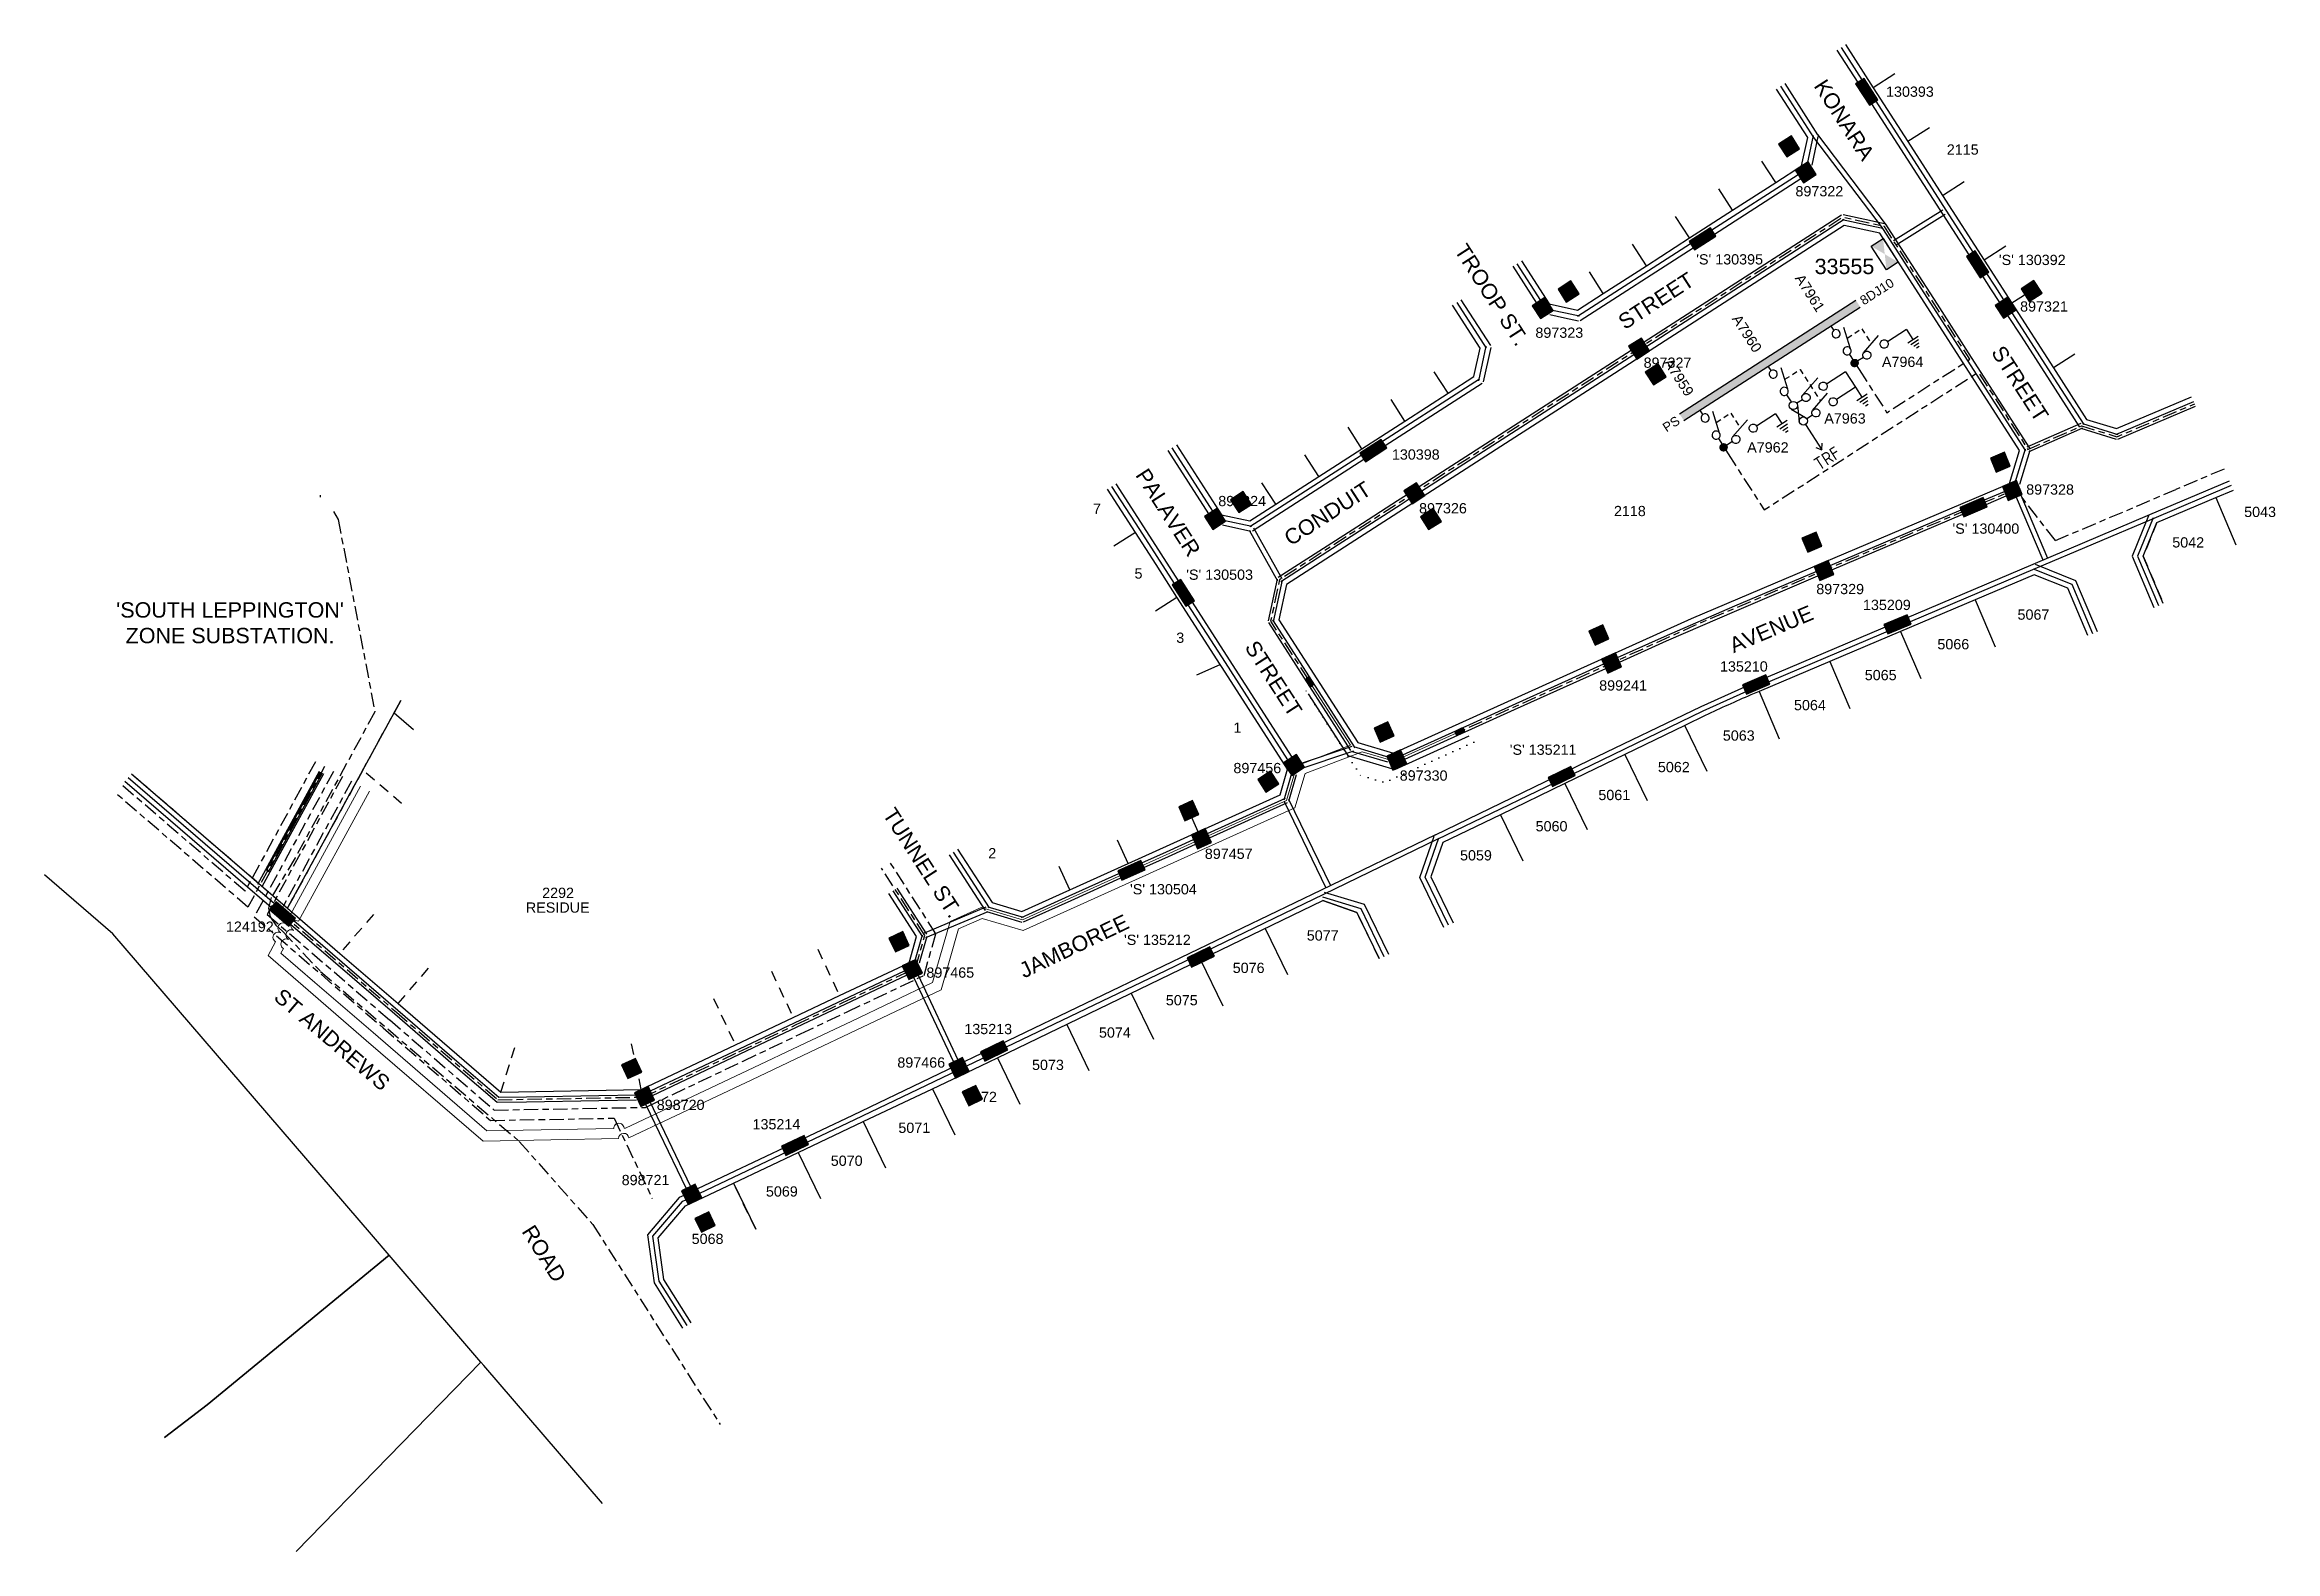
# Model space of a CAD drawing. Header units: metres. Extents: x 296850 to 297285, y 6237337 to 6237631.
import ezdxf
from ezdxf.enums import TextEntityAlignment as Align

# ---------------------------------------------------------------- set-up
doc = ezdxf.new("R2010")
doc.units = ezdxf.units.M
doc.header["$LTSCALE"] = 0.7
for name, pattern in [('A', [0]), ('Cable Exist UG', [8.2, 4, -1.2, 1.8, -1.2]), ('Cable Remove', [2, 0, -2]), ('CENTERX2', [101.6, 63.5, -12.7, 12.7, -12.7]), ('Dash', [5, 3, -2]), ('HIDDEN', [9.525, 6.35, -3.175]), ('HIDDEN2', [4.7625, 3.175, -1.5875])]:
    doc.linetypes.add(name, pattern=pattern)
doc.layers.get('0').update_dxf_attribs({"color": 6})
for name, color, linetype in [('_User Miscellaneous1', 3, 'Continuous'), ('_User Miscellaneous6', 7, 'Continuous'), ('_User Miscellaneous7', 150, 'Continuous'), ('_User Miscellaneous8', 7, 'Continuous'), ('_User_HV_Exist', 7, 'Continuous'), ('Cadastre Developer_SP_EXT', 4, 'Continuous'), ('Cadastre Land Parcels_SP_EXT', 4, 'Continuous'), ('Cadastre Other Property_SP_EXT', 4, 'HIDDEN'), ('Cadastre Roads_SP_EXT', 4, 'Continuous'), ('Duct_SP_EXT', 4, 'Continuous'), ('Equip_HV_EXT', 1, 'Continuous'), ('Equip_SP_HV_NEW', 7, 'Continuous'), ('Mains_HV_MOD', 3, 'Continuous'), ('Mains_HV_NEW_U97', 2, 'Continuous'), ('Mains_TR_EXT', 7, 'Continuous'), ('Sub_SP_EXT', 7, 'Continuous'), ('SupportsUG_SP_LV_EXT', 7, 'Continuous'), ('SupportsUG_SP_LV_SL_EXT', 7, 'Continuous'), ('Trench_SP_NEW', 2, 'Continuous'), ('UG_Details_SP_MISC', 7, 'Continuous')]:
    doc.layers.add(name, color=color, linetype=linetype)
doc.styles.add('ARIAL', font='arial.ttf', dxfattribs={"height": 2})
doc.styles.add('ARIAL 3.0', font='arial.ttf', dxfattribs={"height": 3})
doc.styles.add('COLUMN_LABEL', font='arial.ttf')
doc.styles.add('IESYMBOL1', font='isocp.shx')
doc.styles.add('POLE_LABEL', font='arial.ttf')
doc.styles.get("Standard").update_dxf_attribs({"font": 'arial.ttf'})
doc.styles.add('style1', font='iso3098b.shx')
doc.styles.add('SWG_LABEL', font='arial.ttf')
doc.styles.add('SWITCH_LABEL', font='arial.ttf', dxfattribs={"height": 2.5})
doc.linetypes.add('Cable 1', pattern='A,10,-0.1,["//",style1,S=2.5,R=0,X=0.35,Y=-1.25],-5', length=15.1)
doc.linetypes.add('IE Trench HV', pattern='A,8,-2,["/",style1,S=2.5,R=0,X=0.1,Y=-1],-4.5', length=14.5)

msp = doc.modelspace()

# ---------------------------------------------------------------- texts
at = {"layer": '_User Miscellaneous1', "insert": (296886.4, 6237518.41), "char_height": 3, "attachment_point": 5, "style": 'ARIAL 3.0'}
msp.add_mtext_dynamic_manual_height_columns("'SOUTH LEPPINGTON'\\PZONE SUBSTATION.", width=49.3223, gutter_width=15, heights=[0], dxfattribs=at)
at = {"layer": 'Cadastre Developer_SP_EXT'}
for s, p in [('2118', (297156.41, 6237539.23)), ('5043', (297279.38, 6237539.06)), ('5042', (297265.35, 6237533.11)), ('5067', (297235.16, 6237519.02)), ('5066', (297219.52, 6237513.24)), ('5065', (297205.35, 6237507.22)), ('5064', (297191.54, 6237501.36)), ('5063', (297177.66, 6237495.42)), ('5062', (297164.99, 6237489.27)), ('5061', (297153.37, 6237483.82)), ('5060', (297141.13, 6237477.72)), ('5059', (297126.38, 6237472.05)), ('2292', (296947.29, 6237464.73)), ('RESIDUE', (296944.12, 6237461.86)), ('5077', (297096.48, 6237456.41)), ('5076', (297082.03, 6237450.09)), ('5075', (297068.98, 6237443.78)), ('5074', (297055.93, 6237437.47)), ('5073', (297042.87, 6237431.16)), ('5072', (297029.8, 6237424.9)), ('5071', (297016.79, 6237418.88)), ('5070', (297003.6, 6237412.45)), ('5069', (296990.95, 6237406.46)), ('5068', (296976.46, 6237397.21))]:
    msp.add_text(s, height=2, dxfattribs=at).set_placement(p)
at = {"layer": 'Cadastre Land Parcels_SP_EXT'}
for s, p in [('2115', (297221.36, 6237609.77)), ('7', (297054.76, 6237539.66)), ('5', (297062.87, 6237527.04)), ('3', (297071.01, 6237514.51)), ('1', (297082.17, 6237496.96)), ('2', (297034.33, 6237472.46))]:
    msp.add_text(s, height=2, dxfattribs=at).set_placement(p)
at = {"layer": 'Cadastre Roads_SP_EXT', "color": 3}
for s, rotation, p in [('KONARA', 302.8265, (297195.29, 6237623.18)), ('TROOP ST.', 302.8265, (297125.17, 6237591.09)), ('STREET', 32.9223, (297158.52, 6237575.51)), ('STREET', 302.8265, (297229.91, 6237571.22)), ('PALAVER', 302.8265, (297062.94, 6237547.25)), ('CONDUIT', 32.9223, (297093.33, 6237533.31)), ('AVENUE', 22.9646, (297179.76, 6237512.47)), ('STREET', 302.8265, (297084.26, 6237513.67)), ('TUNNEL ST.', 302.8265, (297013.62, 6237481.06)), ('JAMBOREE', 25.5858, (297041.3, 6237449)), ('ST ANDREWS', 319.4953, (296894.72, 6237445.04)), ('ROAD', 302.115, (296943.19, 6237399.66))]:
    msp.add_text(s, height=3, rotation=rotation, dxfattribs=at).set_placement(p)

# ---------------------------------------------------------------- blocks, each defined once
blk = doc.blocks.new('*U24')
blk.add_lwpolyline([(-1.16, -0.74), (-4.13, 3.88), (-1.82, 5.37), (1.16, 0.74)], close=True)
blk.add_solid([(1.16, 0.74), (-1.16, -0.74), (-4.13, 3.88), (-1.82, 5.37)])
for tag, height, flags, p in [('STREET_CODE', 0.2, 9, (5.34, 0.55)), ('CONSTRUCTED_VOLTAGE', 0.2, 9, (5.34, 0.35)), ('OPERATING_VOLTAGE', 0.2, 9, (5.34, -0.05)), ('NO_PHASES', 0.2, 9, (5.34, 0.15)), ('ASSET_NUM', 3, 8, (5.84, 2.55)), ('ORIENTATION', 0.2, 9, (5.34, -0.25)), ('OWNED_BY', 0.2, 9, (5.34, -0.45)), ('OPERATED_BY', 0.2, 9, (5.34, -0.65)), ('SECONDARY_VOLTAGE', 0.2, 9, (5.34, -1.05)), ('STATE', 0.2, 9, (5.34, -1.25)), ('SUBSTATION_TYPE', 0.2, 9, (5.34, -1.65)), ('STREETNAME', 0.2, 9, (5.34, -2.45)), ('SUBURB', 0.2, 9, (5.34, -2.65)), ('Z', 0.2, 1, (5.34, -3.05)), ('MAINTAINED_BY', 0.2, 9, (5.34, -0.85)), ('PARENT', 0.2, 9, (5.34, -1.45)), ('USAGE', 0.2, 9, (5.34, -1.85)), ('LEGEND', 0.2, 9, (5.34, -2.05)), ('LOCATION', 0.2, 9, (5.34, -2.25)), ('NOTES', 0.2, 9, (5.34, -2.85))]:
    blk.add_attdef(tag, text='', height=height, dxfattribs=dict(flags=flags)).set_placement(p, align=Align.MIDDLE_LEFT)
blk = doc.blocks.new('*U33')
at = {"layer": '_User Miscellaneous7'}
blk.add_hatch(color=256, dxfattribs=at).paths.add_polyline_path([(7.48, -1.49), (7.48, 1.48), (4.51, 1.48), (4.51, -1.49)])
at = {"layer": '_User Miscellaneous8'}
blk.add_hatch(color=256, dxfattribs=at).paths.add_polyline_path([(1.48, -1.49), (1.48, 1.48), (-1.49, 1.48), (-1.49, -1.49)])
at = {"layer": '_User Miscellaneous7'}
blk.add_lwpolyline([(7.48, 1.48), (4.51, 1.48), (4.51, -1.49), (7.48, -1.49)], close=True, dxfattribs=at)
at = {"layer": '_User Miscellaneous8'}
blk.add_lwpolyline([(1.48, 1.48), (-1.49, 1.48), (-1.49, -1.49), (1.48, -1.49)], close=True, dxfattribs=at)
at = {"flags": 9}
for tag, style, p in [('STRUCTURE_PLANT_NUMBER', 'POLE_LABEL', (1.81, 0.03)), ('STREET_CODE', 'COLUMN_LABEL', (1.81, -0.2))]:
    blk.add_attdef(tag, text='', height=0.2, dxfattribs=dict(at, style=style)).set_placement(p, align=Align.MIDDLE_LEFT)
at = {"flags": 1}
blk.add_attdef('Z', (1.81, -2.35), '', height=0.2, dxfattribs=at)
at = {"flags": 9}
for tag, p in [('COLUMN_TYPE', (1.81, -0.4)), ('OWNED_BY', (1.81, -0.6)), ('STATE', (1.81, -0.8)), ('USAGE', (1.81, -1)), ('STREETNAME', (1.81, -1.6)), ('SUBURB', (1.81, -1.8)), ('LEGEND', (1.81, -1.2)), ('LOCATION', (1.81, -1.4)), ('NOTES', (1.81, -2))]:
    blk.add_attdef(tag, text='', height=0.2, dxfattribs=at).set_placement(p, align=Align.MIDDLE_LEFT)
at = {"layer": '_User Miscellaneous6', "style": 'ARIAL', "flags": 8}
blk.add_attdef('ASSET_NUM', text='', height=2, dxfattribs=at).set_placement((2, 2), align=Align.MIDDLE_LEFT)
blk = doc.blocks.new('*U34')
at = {"layer": '_User Miscellaneous7'}
blk.add_hatch(color=256, dxfattribs=at).paths.add_polyline_path([(7.48, -1.49), (7.48, 1.48), (4.51, 1.48), (4.51, -1.49)])
at = {"layer": '_User Miscellaneous8'}
blk.add_hatch(color=256, dxfattribs=at).paths.add_polyline_path([(1.48, -1.49), (1.48, 1.48), (-1.49, 1.48), (-1.49, -1.49)])
at = {"layer": '_User Miscellaneous7'}
blk.add_lwpolyline([(7.48, 1.48), (4.51, 1.48), (4.51, -1.49), (7.48, -1.49)], close=True, dxfattribs=at)
at = {"layer": '_User Miscellaneous8'}
blk.add_lwpolyline([(1.48, 1.48), (-1.49, 1.48), (-1.49, -1.49), (1.48, -1.49)], close=True, dxfattribs=at)
at = {"flags": 9}
for tag, style, p in [('STRUCTURE_PLANT_NUMBER', 'POLE_LABEL', (1.81, 0.03)), ('STREET_CODE', 'COLUMN_LABEL', (1.81, -0.2))]:
    blk.add_attdef(tag, text='', height=0.2, dxfattribs=dict(at, style=style)).set_placement(p, align=Align.MIDDLE_LEFT)
at = {"flags": 1}
blk.add_attdef('Z', (1.81, -2.35), '', height=0.2, dxfattribs=at)
at = {"flags": 9}
for tag, p in [('COLUMN_TYPE', (1.81, -0.4)), ('OWNED_BY', (1.81, -0.6)), ('STATE', (1.81, -0.8)), ('USAGE', (1.81, -1)), ('STREETNAME', (1.81, -1.6)), ('SUBURB', (1.81, -1.8)), ('LEGEND', (1.81, -1.2)), ('LOCATION', (1.81, -1.4)), ('NOTES', (1.81, -2))]:
    blk.add_attdef(tag, text='', height=0.2, dxfattribs=at).set_placement(p, align=Align.MIDDLE_LEFT)
at = {"layer": '_User Miscellaneous6', "style": 'ARIAL', "flags": 8}
blk.add_attdef('ASSET_NUM', text='', height=2, dxfattribs=at).set_placement((2, 2), align=Align.MIDDLE_LEFT)
blk = doc.blocks.new('COLUMN_EXT')
at = {"layer": '_User Miscellaneous7'}
blk.add_hatch(color=256, dxfattribs=at).paths.add_polyline_path([(-7.49, 1.48), (-7.49, -1.49), (-4.52, -1.49), (-4.52, 1.48)])
at = {"layer": '_User Miscellaneous8'}
blk.add_hatch(color=256, dxfattribs=at).paths.add_polyline_path([(-1.49, 1.48), (-1.49, -1.49), (1.48, -1.49), (1.48, 1.48)])
at = {"layer": '_User Miscellaneous7'}
blk.add_lwpolyline([(-7.49, -1.49), (-4.52, -1.49), (-4.52, 1.48), (-7.49, 1.48)], close=True, dxfattribs=at)
at = {"layer": '_User Miscellaneous8'}
blk.add_lwpolyline([(-1.49, -1.49), (1.48, -1.49), (1.48, 1.48), (-1.49, 1.48)], close=True, dxfattribs=at)
at = {"flags": 9}
for tag, style, p in [('STRUCTURE_PLANT_NUMBER', 'POLE_LABEL', (1.81, 0.03)), ('STREET_CODE', 'COLUMN_LABEL', (1.81, -0.2))]:
    blk.add_attdef(tag, text='', height=0.2, dxfattribs=dict(at, style=style)).set_placement(p, align=Align.MIDDLE_LEFT)
at = {"flags": 1}
blk.add_attdef('Z', (1.81, -2.35), '', height=0.2, dxfattribs=at)
at = {"flags": 9}
for tag, p in [('COLUMN_TYPE', (1.81, -0.4)), ('OWNED_BY', (1.81, -0.6)), ('STATE', (1.81, -0.8)), ('USAGE', (1.81, -1)), ('STREETNAME', (1.81, -1.6)), ('SUBURB', (1.81, -1.8)), ('LEGEND', (1.81, -1.2)), ('LOCATION', (1.81, -1.4)), ('NOTES', (1.81, -2))]:
    blk.add_attdef(tag, text='', height=0.2, dxfattribs=at).set_placement(p, align=Align.MIDDLE_LEFT)
at = {"layer": '_User Miscellaneous6', "style": 'ARIAL', "flags": 8}
blk.add_attdef('ASSET_NUM', text='', height=2, dxfattribs=at).set_placement((2, 2), align=Align.MIDDLE_LEFT)
blk = doc.blocks.new('*U37')
at = {"layer": '_User Miscellaneous7'}
blk.add_hatch(color=256, dxfattribs=at).paths.add_polyline_path([(7.48, -1.49), (7.48, 1.48), (4.51, 1.48), (4.51, -1.49)])
at = {"layer": '_User Miscellaneous8'}
blk.add_hatch(color=256, dxfattribs=at).paths.add_polyline_path([(1.48, -1.49), (1.48, 1.48), (-1.49, 1.48), (-1.49, -1.49)])
at = {"layer": '_User Miscellaneous7'}
blk.add_lwpolyline([(7.48, 1.48), (4.51, 1.48), (4.51, -1.49), (7.48, -1.49)], close=True, dxfattribs=at)
at = {"layer": '_User Miscellaneous8'}
blk.add_lwpolyline([(1.48, 1.48), (-1.49, 1.48), (-1.49, -1.49), (1.48, -1.49)], close=True, dxfattribs=at)
at = {"flags": 9}
for tag, style, p in [('STRUCTURE_PLANT_NUMBER', 'POLE_LABEL', (1.81, 0.03)), ('STREET_CODE', 'COLUMN_LABEL', (1.81, -0.2))]:
    blk.add_attdef(tag, text='', height=0.2, dxfattribs=dict(at, style=style)).set_placement(p, align=Align.MIDDLE_LEFT)
at = {"flags": 1}
blk.add_attdef('Z', (1.81, -2.35), '', height=0.2, dxfattribs=at)
at = {"flags": 9}
for tag, p in [('COLUMN_TYPE', (1.81, -0.4)), ('OWNED_BY', (1.81, -0.6)), ('STATE', (1.81, -0.8)), ('USAGE', (1.81, -1)), ('STREETNAME', (1.81, -1.6)), ('SUBURB', (1.81, -1.8)), ('LEGEND', (1.81, -1.2)), ('LOCATION', (1.81, -1.4)), ('NOTES', (1.81, -2))]:
    blk.add_attdef(tag, text='', height=0.2, dxfattribs=at).set_placement(p, align=Align.MIDDLE_LEFT)
at = {"layer": '_User Miscellaneous6', "style": 'ARIAL', "flags": 8}
blk.add_attdef('ASSET_NUM', text='', height=2, dxfattribs=at).set_placement((2, 2), align=Align.MIDDLE_LEFT)
blk = doc.blocks.new('*U36')
at = {"layer": '_User Miscellaneous7'}
blk.add_hatch(color=256, dxfattribs=at).paths.add_polyline_path([(7.48, -1.49), (7.48, 1.48), (4.51, 1.48), (4.51, -1.49)])
at = {"layer": '_User Miscellaneous8'}
blk.add_hatch(color=256, dxfattribs=at).paths.add_polyline_path([(1.48, -1.49), (1.48, 1.48), (-1.49, 1.48), (-1.49, -1.49)])
at = {"layer": '_User Miscellaneous7'}
blk.add_lwpolyline([(7.48, 1.48), (4.51, 1.48), (4.51, -1.49), (7.48, -1.49)], close=True, dxfattribs=at)
at = {"layer": '_User Miscellaneous8'}
blk.add_lwpolyline([(1.48, 1.48), (-1.49, 1.48), (-1.49, -1.49), (1.48, -1.49)], close=True, dxfattribs=at)
at = {"flags": 9}
for tag, style, p in [('STRUCTURE_PLANT_NUMBER', 'POLE_LABEL', (1.81, 0.03)), ('STREET_CODE', 'COLUMN_LABEL', (1.81, -0.2))]:
    blk.add_attdef(tag, text='', height=0.2, dxfattribs=dict(at, style=style)).set_placement(p, align=Align.MIDDLE_LEFT)
at = {"flags": 1}
blk.add_attdef('Z', (1.81, -2.35), '', height=0.2, dxfattribs=at)
at = {"flags": 9}
for tag, p in [('COLUMN_TYPE', (1.81, -0.4)), ('OWNED_BY', (1.81, -0.6)), ('STATE', (1.81, -0.8)), ('USAGE', (1.81, -1)), ('STREETNAME', (1.81, -1.6)), ('SUBURB', (1.81, -1.8)), ('LEGEND', (1.81, -1.2)), ('LOCATION', (1.81, -1.4)), ('NOTES', (1.81, -2))]:
    blk.add_attdef(tag, text='', height=0.2, dxfattribs=at).set_placement(p, align=Align.MIDDLE_LEFT)
at = {"layer": '_User Miscellaneous6', "style": 'ARIAL', "flags": 8}
blk.add_attdef('ASSET_NUM', text='', height=2, dxfattribs=at).set_placement((2, 2), align=Align.MIDDLE_LEFT)
blk = doc.blocks.new('*U27')
at = {"layer": '_User Miscellaneous7'}
blk.add_hatch(color=256, dxfattribs=at).paths.add_polyline_path([(7.48, -1.49), (7.49, 1.48), (4.52, 1.48), (4.51, -1.49)])
at = {"layer": '_User Miscellaneous8'}
blk.add_hatch(color=256, dxfattribs=at).paths.add_polyline_path([(1.48, -1.49), (1.49, 1.48), (-1.48, 1.49), (-1.49, -1.48)])
at = {"layer": '_User Miscellaneous7'}
blk.add_lwpolyline([(7.49, 1.48), (4.52, 1.48), (4.51, -1.49), (7.48, -1.49)], close=True, dxfattribs=at)
at = {"layer": '_User Miscellaneous8'}
blk.add_lwpolyline([(1.49, 1.48), (-1.48, 1.49), (-1.49, -1.48), (1.48, -1.49)], close=True, dxfattribs=at)
at = {"flags": 9}
for tag, style, p in [('STRUCTURE_PLANT_NUMBER', 'POLE_LABEL', (1.81, 0.03)), ('STREET_CODE', 'COLUMN_LABEL', (1.81, -0.2))]:
    blk.add_attdef(tag, text='', height=0.2, dxfattribs=dict(at, style=style)).set_placement(p, align=Align.MIDDLE_LEFT)
at = {"flags": 1}
blk.add_attdef('Z', (1.81, -2.35), '', height=0.2, dxfattribs=at)
at = {"flags": 9}
for tag, p in [('COLUMN_TYPE', (1.81, -0.4)), ('OWNED_BY', (1.81, -0.6)), ('STATE', (1.81, -0.8)), ('USAGE', (1.81, -1)), ('STREETNAME', (1.81, -1.6)), ('SUBURB', (1.81, -1.8)), ('LEGEND', (1.81, -1.2)), ('LOCATION', (1.81, -1.4)), ('NOTES', (1.81, -2))]:
    blk.add_attdef(tag, text='', height=0.2, dxfattribs=at).set_placement(p, align=Align.MIDDLE_LEFT)
at = {"layer": '_User Miscellaneous6', "style": 'ARIAL', "flags": 8}
blk.add_attdef('ASSET_NUM', text='', height=2, dxfattribs=at).set_placement((2, 2), align=Align.MIDDLE_LEFT)
blk = doc.blocks.new('*U35')
at = {"layer": '_User Miscellaneous7'}
blk.add_hatch(color=256, dxfattribs=at).paths.add_polyline_path([(7.49, -1.48), (7.48, 1.49), (4.51, 1.49), (4.52, -1.48)])
at = {"layer": '_User Miscellaneous8'}
blk.add_hatch(color=256, dxfattribs=at).paths.add_polyline_path([(1.49, -1.48), (1.48, 1.49), (-1.49, 1.48), (-1.48, -1.49)])
at = {"layer": '_User Miscellaneous7'}
blk.add_lwpolyline([(7.48, 1.49), (4.51, 1.49), (4.52, -1.48), (7.49, -1.48)], close=True, dxfattribs=at)
at = {"layer": '_User Miscellaneous8'}
blk.add_lwpolyline([(1.48, 1.49), (-1.49, 1.48), (-1.48, -1.49), (1.49, -1.48)], close=True, dxfattribs=at)
at = {"flags": 9}
for tag, style, p in [('STRUCTURE_PLANT_NUMBER', 'POLE_LABEL', (1.81, 0.03)), ('STREET_CODE', 'COLUMN_LABEL', (1.81, -0.2))]:
    blk.add_attdef(tag, text='', height=0.2, dxfattribs=dict(at, style=style)).set_placement(p, align=Align.MIDDLE_LEFT)
at = {"flags": 1}
blk.add_attdef('Z', (1.81, -2.35), '', height=0.2, dxfattribs=at)
at = {"flags": 9}
for tag, p in [('COLUMN_TYPE', (1.81, -0.4)), ('OWNED_BY', (1.81, -0.6)), ('STATE', (1.81, -0.8)), ('USAGE', (1.81, -1)), ('STREETNAME', (1.81, -1.6)), ('SUBURB', (1.81, -1.8)), ('LEGEND', (1.81, -1.2)), ('LOCATION', (1.81, -1.4)), ('NOTES', (1.81, -2))]:
    blk.add_attdef(tag, text='', height=0.2, dxfattribs=at).set_placement(p, align=Align.MIDDLE_LEFT)
at = {"layer": '_User Miscellaneous6', "style": 'ARIAL', "flags": 8}
blk.add_attdef('ASSET_NUM', text='', height=2, dxfattribs=at).set_placement((2, 2), align=Align.MIDDLE_LEFT)
blk = doc.blocks.new('*U32')
at = {"layer": '_User Miscellaneous7'}
blk.add_hatch(color=256, dxfattribs=at).paths.add_polyline_path([(7.49, -1.46), (7.48, 1.51), (4.51, 1.5), (4.52, -1.47)])
at = {"layer": '_User Miscellaneous8'}
blk.add_hatch(color=256, dxfattribs=at).paths.add_polyline_path([(1.49, -1.48), (1.48, 1.49), (-1.49, 1.48), (-1.48, -1.49)])
at = {"layer": '_User Miscellaneous7'}
blk.add_lwpolyline([(7.48, 1.51), (4.51, 1.5), (4.52, -1.47), (7.49, -1.46)], close=True, dxfattribs=at)
at = {"layer": '_User Miscellaneous8'}
blk.add_lwpolyline([(1.48, 1.49), (-1.49, 1.48), (-1.48, -1.49), (1.49, -1.48)], close=True, dxfattribs=at)
at = {"flags": 9}
for tag, style, p in [('STRUCTURE_PLANT_NUMBER', 'POLE_LABEL', (1.81, 0.03)), ('STREET_CODE', 'COLUMN_LABEL', (1.81, -0.2))]:
    blk.add_attdef(tag, text='', height=0.2, dxfattribs=dict(at, style=style)).set_placement(p, align=Align.MIDDLE_LEFT)
at = {"flags": 1}
blk.add_attdef('Z', (1.81, -2.35), '', height=0.2, dxfattribs=at)
at = {"flags": 9}
for tag, p in [('COLUMN_TYPE', (1.81, -0.4)), ('OWNED_BY', (1.81, -0.6)), ('STATE', (1.81, -0.8)), ('USAGE', (1.81, -1)), ('STREETNAME', (1.81, -1.6)), ('SUBURB', (1.81, -1.8)), ('LEGEND', (1.81, -1.2)), ('LOCATION', (1.81, -1.4)), ('NOTES', (1.81, -2))]:
    blk.add_attdef(tag, text='', height=0.2, dxfattribs=at).set_placement(p, align=Align.MIDDLE_LEFT)
at = {"layer": '_User Miscellaneous6', "style": 'ARIAL', "flags": 8}
blk.add_attdef('ASSET_NUM', text='', height=2, dxfattribs=at).set_placement((2, 2), align=Align.MIDDLE_LEFT)
blk = doc.blocks.new('*U26')
at = {"layer": '_User Miscellaneous7'}
blk.add_hatch(color=256, dxfattribs=at).paths.add_polyline_path([(1.4, 7.5), (-1.57, 7.47), (-1.54, 4.5), (1.43, 4.53)])
at = {"layer": '_User Miscellaneous8'}
blk.add_hatch(color=256, dxfattribs=at).paths.add_polyline_path([(1.47, 1.5), (-1.5, 1.47), (-1.47, -1.5), (1.5, -1.47)])
at = {"layer": '_User Miscellaneous7'}
blk.add_lwpolyline([(-1.57, 7.47), (-1.54, 4.5), (1.43, 4.53), (1.4, 7.5)], close=True, dxfattribs=at)
at = {"layer": '_User Miscellaneous8'}
blk.add_lwpolyline([(-1.5, 1.47), (-1.47, -1.5), (1.5, -1.47), (1.47, 1.5)], close=True, dxfattribs=at)
at = {"flags": 9}
for tag, style, p in [('STRUCTURE_PLANT_NUMBER', 'POLE_LABEL', (1.81, 0.03)), ('STREET_CODE', 'COLUMN_LABEL', (1.81, -0.2))]:
    blk.add_attdef(tag, text='', height=0.2, dxfattribs=dict(at, style=style)).set_placement(p, align=Align.MIDDLE_LEFT)
at = {"flags": 1}
blk.add_attdef('Z', (1.81, -2.35), '', height=0.2, dxfattribs=at)
at = {"flags": 9}
for tag, p in [('COLUMN_TYPE', (1.81, -0.4)), ('OWNED_BY', (1.81, -0.6)), ('STATE', (1.81, -0.8)), ('USAGE', (1.81, -1)), ('STREETNAME', (1.81, -1.6)), ('SUBURB', (1.81, -1.8)), ('LEGEND', (1.81, -1.2)), ('LOCATION', (1.81, -1.4)), ('NOTES', (1.81, -2))]:
    blk.add_attdef(tag, text='', height=0.2, dxfattribs=at).set_placement(p, align=Align.MIDDLE_LEFT)
at = {"layer": '_User Miscellaneous6', "style": 'ARIAL', "flags": 8}
blk.add_attdef('ASSET_NUM', text='', height=2, dxfattribs=at).set_placement((2, 2), align=Align.MIDDLE_LEFT)
blk = doc.blocks.new('*U25')
at = {"layer": '_User Miscellaneous7'}
blk.add_hatch(color=256, dxfattribs=at).paths.add_polyline_path([(-1.49, -7.48), (1.48, -7.49), (1.48, -4.52), (-1.49, -4.51)])
at = {"layer": '_User Miscellaneous8'}
blk.add_hatch(color=256, dxfattribs=at).paths.add_polyline_path([(-1.49, -1.48), (1.48, -1.49), (1.49, 1.48), (-1.48, 1.49)])
at = {"layer": '_User Miscellaneous7'}
blk.add_lwpolyline([(1.48, -7.49), (1.48, -4.52), (-1.49, -4.51), (-1.49, -7.48)], close=True, dxfattribs=at)
at = {"layer": '_User Miscellaneous8'}
blk.add_lwpolyline([(1.48, -1.49), (1.49, 1.48), (-1.48, 1.49), (-1.49, -1.48)], close=True, dxfattribs=at)
at = {"flags": 9}
for tag, style, p in [('STRUCTURE_PLANT_NUMBER', 'POLE_LABEL', (1.81, 0.03)), ('STREET_CODE', 'COLUMN_LABEL', (1.81, -0.2))]:
    blk.add_attdef(tag, text='', height=0.2, dxfattribs=dict(at, style=style)).set_placement(p, align=Align.MIDDLE_LEFT)
at = {"flags": 1}
blk.add_attdef('Z', (1.81, -2.35), '', height=0.2, dxfattribs=at)
at = {"flags": 9}
for tag, p in [('COLUMN_TYPE', (1.81, -0.4)), ('OWNED_BY', (1.81, -0.6)), ('STATE', (1.81, -0.8)), ('USAGE', (1.81, -1)), ('STREETNAME', (1.81, -1.6)), ('SUBURB', (1.81, -1.8)), ('LEGEND', (1.81, -1.2)), ('LOCATION', (1.81, -1.4)), ('NOTES', (1.81, -2))]:
    blk.add_attdef(tag, text='', height=0.2, dxfattribs=at).set_placement(p, align=Align.MIDDLE_LEFT)
at = {"layer": '_User Miscellaneous6', "style": 'ARIAL', "flags": 8}
blk.add_attdef('ASSET_NUM', text='', height=2, dxfattribs=at).set_placement((2, 2), align=Align.MIDDLE_LEFT)
blk = doc.blocks.new('*U30')
at = {"layer": '_User Miscellaneous7'}
blk.add_hatch(color=256, dxfattribs=at).paths.add_polyline_path([(-1.74, -7.43), (1.23, -7.53), (1.33, -4.56), (-1.64, -4.46)])
at = {"layer": '_User Miscellaneous8'}
blk.add_hatch(color=256, dxfattribs=at).paths.add_polyline_path([(-1.53, -1.43), (1.43, -1.53), (1.53, 1.43), (-1.43, 1.53)])
at = {"layer": '_User Miscellaneous7'}
blk.add_lwpolyline([(1.23, -7.53), (1.33, -4.56), (-1.64, -4.46), (-1.74, -7.43)], close=True, dxfattribs=at)
at = {"layer": '_User Miscellaneous8'}
blk.add_lwpolyline([(1.43, -1.53), (1.53, 1.43), (-1.43, 1.53), (-1.53, -1.43)], close=True, dxfattribs=at)
at = {"flags": 9}
for tag, style, p in [('STRUCTURE_PLANT_NUMBER', 'POLE_LABEL', (1.81, 0.03)), ('STREET_CODE', 'COLUMN_LABEL', (1.81, -0.2))]:
    blk.add_attdef(tag, text='', height=0.2, dxfattribs=dict(at, style=style)).set_placement(p, align=Align.MIDDLE_LEFT)
at = {"flags": 1}
blk.add_attdef('Z', (1.81, -2.35), '', height=0.2, dxfattribs=at)
at = {"flags": 9}
for tag, p in [('COLUMN_TYPE', (1.81, -0.4)), ('OWNED_BY', (1.81, -0.6)), ('STATE', (1.81, -0.8)), ('USAGE', (1.81, -1)), ('STREETNAME', (1.81, -1.6)), ('SUBURB', (1.81, -1.8)), ('LEGEND', (1.81, -1.2)), ('LOCATION', (1.81, -1.4)), ('NOTES', (1.81, -2))]:
    blk.add_attdef(tag, text='', height=0.2, dxfattribs=at).set_placement(p, align=Align.MIDDLE_LEFT)
at = {"layer": '_User Miscellaneous6', "style": 'ARIAL', "flags": 8}
blk.add_attdef('ASSET_NUM', text='', height=2, dxfattribs=at).set_placement((2, 2), align=Align.MIDDLE_LEFT)
blk = doc.blocks.new('*U28')
at = {"layer": '_User Miscellaneous7'}
blk.add_hatch(color=256, dxfattribs=at).paths.add_polyline_path([(1.58, 7.47), (-1.39, 7.5), (-1.43, 4.53), (1.54, 4.5)])
at = {"layer": '_User Miscellaneous8'}
blk.add_hatch(color=256, dxfattribs=at).paths.add_polyline_path([(1.5, 1.47), (-1.47, 1.5), (-1.5, -1.47), (1.47, -1.5)])
at = {"layer": '_User Miscellaneous7'}
blk.add_lwpolyline([(-1.39, 7.5), (-1.43, 4.53), (1.54, 4.5), (1.58, 7.47)], close=True, dxfattribs=at)
at = {"layer": '_User Miscellaneous8'}
blk.add_lwpolyline([(-1.47, 1.5), (-1.5, -1.47), (1.47, -1.5), (1.5, 1.47)], close=True, dxfattribs=at)
at = {"flags": 9}
for tag, style, p in [('STRUCTURE_PLANT_NUMBER', 'POLE_LABEL', (1.81, 0.03)), ('STREET_CODE', 'COLUMN_LABEL', (1.81, -0.2))]:
    blk.add_attdef(tag, text='', height=0.2, dxfattribs=dict(at, style=style)).set_placement(p, align=Align.MIDDLE_LEFT)
at = {"flags": 1}
blk.add_attdef('Z', (1.81, -2.35), '', height=0.2, dxfattribs=at)
at = {"flags": 9}
for tag, p in [('COLUMN_TYPE', (1.81, -0.4)), ('OWNED_BY', (1.81, -0.6)), ('STATE', (1.81, -0.8)), ('USAGE', (1.81, -1)), ('STREETNAME', (1.81, -1.6)), ('SUBURB', (1.81, -1.8)), ('LEGEND', (1.81, -1.2)), ('LOCATION', (1.81, -1.4)), ('NOTES', (1.81, -2))]:
    blk.add_attdef(tag, text='', height=0.2, dxfattribs=at).set_placement(p, align=Align.MIDDLE_LEFT)
at = {"layer": '_User Miscellaneous6', "style": 'ARIAL', "flags": 8}
blk.add_attdef('ASSET_NUM', text='', height=2, dxfattribs=at).set_placement((2, 2), align=Align.MIDDLE_LEFT)
blk = doc.blocks.new('*U31')
at = {"layer": '_User Miscellaneous7'}
blk.add_hatch(color=256, dxfattribs=at).paths.add_polyline_path([(7.53, -1.22), (7.43, 1.75), (4.46, 1.64), (4.56, -1.33)])
at = {"layer": '_User Miscellaneous8'}
blk.add_hatch(color=256, dxfattribs=at).paths.add_polyline_path([(1.54, -1.43), (1.43, 1.54), (-1.54, 1.43), (-1.43, -1.54)])
at = {"layer": '_User Miscellaneous7'}
blk.add_lwpolyline([(7.43, 1.75), (4.46, 1.64), (4.56, -1.33), (7.53, -1.22)], close=True, dxfattribs=at)
at = {"layer": '_User Miscellaneous8'}
blk.add_lwpolyline([(1.43, 1.54), (-1.54, 1.43), (-1.43, -1.54), (1.54, -1.43)], close=True, dxfattribs=at)
at = {"flags": 9}
for tag, style, p in [('STRUCTURE_PLANT_NUMBER', 'POLE_LABEL', (1.81, 0.03)), ('STREET_CODE', 'COLUMN_LABEL', (1.81, -0.2))]:
    blk.add_attdef(tag, text='', height=0.2, dxfattribs=dict(at, style=style)).set_placement(p, align=Align.MIDDLE_LEFT)
at = {"flags": 1}
blk.add_attdef('Z', (1.81, -2.35), '', height=0.2, dxfattribs=at)
at = {"flags": 9}
for tag, p in [('COLUMN_TYPE', (1.81, -0.4)), ('OWNED_BY', (1.81, -0.6)), ('STATE', (1.81, -0.8)), ('USAGE', (1.81, -1)), ('STREETNAME', (1.81, -1.6)), ('SUBURB', (1.81, -1.8)), ('LEGEND', (1.81, -1.2)), ('LOCATION', (1.81, -1.4)), ('NOTES', (1.81, -2))]:
    blk.add_attdef(tag, text='', height=0.2, dxfattribs=at).set_placement(p, align=Align.MIDDLE_LEFT)
at = {"layer": '_User Miscellaneous6', "style": 'ARIAL', "flags": 8}
blk.add_attdef('ASSET_NUM', text='', height=2, dxfattribs=at).set_placement((2, 2), align=Align.MIDDLE_LEFT)
blk = doc.blocks.new('*U29')
at = {"layer": '_User Miscellaneous7'}
blk.add_hatch(color=256, dxfattribs=at).paths.add_polyline_path([(-2.09, -7.34), (0.88, -7.58), (1.12, -4.62), (-1.85, -4.38)])
at = {"layer": '_User Miscellaneous8'}
blk.add_hatch(color=256, dxfattribs=at).paths.add_polyline_path([(-1.6, -1.36), (1.36, -1.6), (1.6, 1.36), (-1.36, 1.6)])
at = {"layer": '_User Miscellaneous7'}
blk.add_lwpolyline([(0.88, -7.58), (1.12, -4.62), (-1.85, -4.38), (-2.09, -7.34)], close=True, dxfattribs=at)
at = {"layer": '_User Miscellaneous8'}
blk.add_lwpolyline([(1.36, -1.6), (1.6, 1.36), (-1.36, 1.6), (-1.6, -1.36)], close=True, dxfattribs=at)
at = {"flags": 9}
for tag, style, p in [('STRUCTURE_PLANT_NUMBER', 'POLE_LABEL', (1.81, 0.03)), ('STREET_CODE', 'COLUMN_LABEL', (1.81, -0.2))]:
    blk.add_attdef(tag, text='', height=0.2, dxfattribs=dict(at, style=style)).set_placement(p, align=Align.MIDDLE_LEFT)
at = {"flags": 1}
blk.add_attdef('Z', (1.81, -2.35), '', height=0.2, dxfattribs=at)
at = {"flags": 9}
for tag, p in [('COLUMN_TYPE', (1.81, -0.4)), ('OWNED_BY', (1.81, -0.6)), ('STATE', (1.81, -0.8)), ('USAGE', (1.81, -1)), ('STREETNAME', (1.81, -1.6)), ('SUBURB', (1.81, -1.8)), ('LEGEND', (1.81, -1.2)), ('LOCATION', (1.81, -1.4)), ('NOTES', (1.81, -2))]:
    blk.add_attdef(tag, text='', height=0.2, dxfattribs=at).set_placement(p, align=Align.MIDDLE_LEFT)
at = {"layer": '_User Miscellaneous6', "style": 'ARIAL', "flags": 8}
blk.add_attdef('ASSET_NUM', text='', height=2, dxfattribs=at).set_placement((2, 2), align=Align.MIDDLE_LEFT)
blk = doc.blocks.new('*U82')
blk.add_hatch(color=256).paths.add_polyline_path([(2.48, -2.49), (2.48, -0.51), (-2.47, -0.51), (-2.47, -2.49)])
blk.add_lwpolyline([(2.48, -0.51), (-2.47, -0.51), (-2.47, -2.49), (2.48, -2.49)], close=True)
for tag, p, flags in [('OWNED_BY', (0, 1.3), 9), ('STATE', (0, 1.1), 9), ('SUPPORT_TYPE', (0, 0.9), 9), ('USAGE', (0, 0.7), 9), ('LEGEND', (0, 0.5), 9), ('LOCATION', (0, 0.3), 9), ('NOTES', (0, 0.1), 9), ('PARENT', (0, -0.1), 9), ('STREETNAME', (0, -0.3), 9), ('SUBURB', (0, -0.5), 1)]:
    blk.add_attdef(tag, p, '', height=0.2, dxfattribs=dict(flags=flags))
at = {"layer": '_User Miscellaneous6', "style": 'ARIAL', "flags": 8}
blk.add_attdef('ASSET_NUM', text='', height=2, dxfattribs=at).set_placement((1.5, 7.5), align=Align.TOP_LEFT)
blk = doc.blocks.new('*U86')
blk.add_hatch(color=256).paths.add_polyline_path([(2.47, -2.49), (2.47, -0.51), (-2.48, -0.51), (-2.48, -2.49)])
blk.add_lwpolyline([(2.47, -0.51), (-2.48, -0.51), (-2.48, -2.49), (2.47, -2.49)], close=True)
for tag, p, flags in [('OWNED_BY', (0, 1.3), 9), ('STATE', (0, 1.1), 9), ('SUPPORT_TYPE', (0, 0.9), 9), ('USAGE', (0, 0.7), 9), ('LEGEND', (0, 0.5), 9), ('LOCATION', (0, 0.3), 9), ('NOTES', (0, 0.1), 9), ('PARENT', (0, -0.1), 9), ('STREETNAME', (0, -0.3), 9), ('SUBURB', (0, -0.5), 1)]:
    blk.add_attdef(tag, p, '', height=0.2, dxfattribs=dict(flags=flags))
at = {"layer": '_User Miscellaneous6', "style": 'ARIAL', "flags": 8}
blk.add_attdef('ASSET_NUM', text='', height=2, dxfattribs=at).set_placement((1.5, 7.5), align=Align.TOP_LEFT)
blk = doc.blocks.new('*U87')
blk.add_hatch(color=256).paths.add_polyline_path([(2.56, -2.41), (2.49, -0.43), (-2.46, -0.59), (-2.39, -2.57)])
blk.add_lwpolyline([(2.49, -0.43), (-2.46, -0.59), (-2.39, -2.57), (2.56, -2.41)], close=True)
for tag, p, flags in [('OWNED_BY', (0, 1.3), 9), ('STATE', (0, 1.1), 9), ('SUPPORT_TYPE', (0, 0.9), 9), ('USAGE', (0, 0.7), 9), ('LEGEND', (0, 0.5), 9), ('LOCATION', (0, 0.3), 9), ('NOTES', (0, 0.1), 9), ('PARENT', (0, -0.1), 9), ('STREETNAME', (0, -0.3), 9), ('SUBURB', (0, -0.5), 1)]:
    blk.add_attdef(tag, p, '', height=0.2, dxfattribs=dict(flags=flags))
at = {"layer": '_User Miscellaneous6', "style": 'ARIAL', "flags": 8}
blk.add_attdef('ASSET_NUM', text='', height=2, dxfattribs=at).set_placement((1.5, 7.5), align=Align.TOP_LEFT)
blk = doc.blocks.new('*U84')
blk.add_hatch(color=256).paths.add_polyline_path([(2.47, -2.49), (2.47, -0.51), (-2.48, -0.51), (-2.48, -2.49)])
blk.add_lwpolyline([(2.47, -0.51), (-2.48, -0.51), (-2.48, -2.49), (2.47, -2.49)], close=True)
for tag, p, flags in [('OWNED_BY', (0, 1.3), 9), ('STATE', (0, 1.1), 9), ('SUPPORT_TYPE', (0, 0.9), 9), ('USAGE', (0, 0.7), 9), ('LEGEND', (0, 0.5), 9), ('LOCATION', (0, 0.3), 9), ('NOTES', (0, 0.1), 9), ('PARENT', (0, -0.1), 9), ('STREETNAME', (0, -0.3), 9), ('SUBURB', (0, -0.5), 1)]:
    blk.add_attdef(tag, p, '', height=0.2, dxfattribs=dict(flags=flags))
at = {"layer": '_User Miscellaneous6', "style": 'ARIAL', "flags": 8}
blk.add_attdef('ASSET_NUM', text='', height=2, dxfattribs=at).set_placement((1.5, 7.5), align=Align.TOP_LEFT)
blk = doc.blocks.new('*U85')
blk.add_hatch(color=256).paths.add_polyline_path([(2.47, -2.49), (2.47, -0.51), (-2.48, -0.51), (-2.48, -2.49)])
blk.add_lwpolyline([(2.47, -0.51), (-2.48, -0.51), (-2.48, -2.49), (2.47, -2.49)], close=True)
for tag, p, flags in [('OWNED_BY', (0, 1.3), 9), ('STATE', (0, 1.1), 9), ('SUPPORT_TYPE', (0, 0.9), 9), ('USAGE', (0, 0.7), 9), ('LEGEND', (0, 0.5), 9), ('LOCATION', (0, 0.3), 9), ('NOTES', (0, 0.1), 9), ('PARENT', (0, -0.1), 9), ('STREETNAME', (0, -0.3), 9), ('SUBURB', (0, -0.5), 1)]:
    blk.add_attdef(tag, p, '', height=0.2, dxfattribs=dict(flags=flags))
at = {"layer": '_User Miscellaneous6', "style": 'ARIAL', "flags": 8}
blk.add_attdef('ASSET_NUM', text='', height=2, dxfattribs=at).set_placement((1.5, 7.5), align=Align.TOP_LEFT)
blk = doc.blocks.new('*U83')
blk.add_hatch(color=256).paths.add_polyline_path([(2.47, -2.49), (2.47, -0.51), (-2.48, -0.51), (-2.48, -2.49)])
blk.add_lwpolyline([(2.47, -0.51), (-2.48, -0.51), (-2.48, -2.49), (2.47, -2.49)], close=True)
for tag, p, flags in [('OWNED_BY', (0, 1.3), 9), ('STATE', (0, 1.1), 9), ('SUPPORT_TYPE', (0, 0.9), 9), ('USAGE', (0, 0.7), 9), ('LEGEND', (0, 0.5), 9), ('LOCATION', (0, 0.3), 9), ('NOTES', (0, 0.1), 9), ('PARENT', (0, -0.1), 9), ('STREETNAME', (0, -0.3), 9), ('SUBURB', (0, -0.5), 1)]:
    blk.add_attdef(tag, p, '', height=0.2, dxfattribs=dict(flags=flags))
at = {"layer": '_User Miscellaneous6', "style": 'ARIAL', "flags": 8}
blk.add_attdef('ASSET_NUM', text='', height=2, dxfattribs=at).set_placement((1.5, 7.5), align=Align.TOP_LEFT)
blk = doc.blocks.new('*U88')
blk.add_hatch(color=256).paths.add_polyline_path([(2.47, -2.49), (2.47, -0.51), (-2.48, -0.51), (-2.48, -2.49)])
blk.add_lwpolyline([(2.47, -0.51), (-2.48, -0.51), (-2.48, -2.49), (2.47, -2.49)], close=True)
for tag, p, flags in [('OWNED_BY', (0, 1.3), 9), ('STATE', (0, 1.1), 9), ('SUPPORT_TYPE', (0, 0.9), 9), ('USAGE', (0, 0.7), 9), ('LEGEND', (0, 0.5), 9), ('LOCATION', (0, 0.3), 9), ('NOTES', (0, 0.1), 9), ('PARENT', (0, -0.1), 9), ('STREETNAME', (0, -0.3), 9), ('SUBURB', (0, -0.5), 1)]:
    blk.add_attdef(tag, p, '', height=0.2, dxfattribs=dict(flags=flags))
at = {"layer": '_User Miscellaneous6', "style": 'ARIAL', "flags": 8}
blk.add_attdef('ASSET_NUM', text='', height=2, dxfattribs=at).set_placement((1.5, 7.5), align=Align.TOP_LEFT)
blk = doc.blocks.new('*U81')
blk.add_hatch(color=256).paths.add_polyline_path([(2.46, -2.51), (2.47, -0.53), (-2.48, -0.49), (-2.49, -2.47)])
blk.add_lwpolyline([(2.47, -0.53), (-2.48, -0.49), (-2.49, -2.47), (2.46, -2.51)], close=True)
for tag, p, flags in [('OWNED_BY', (0, 1.3), 9), ('STATE', (0, 1.1), 9), ('SUPPORT_TYPE', (0, 0.9), 9), ('USAGE', (0, 0.7), 9), ('LEGEND', (0, 0.5), 9), ('LOCATION', (0, 0.3), 9), ('NOTES', (0, 0.1), 9), ('PARENT', (0, -0.1), 9), ('STREETNAME', (0, -0.3), 9), ('SUBURB', (0, -0.5), 1)]:
    blk.add_attdef(tag, p, '', height=0.2, dxfattribs=dict(flags=flags))
at = {"layer": '_User Miscellaneous6', "style": 'ARIAL', "flags": 8}
blk.add_attdef('ASSET_NUM', text='', height=2, dxfattribs=at).set_placement((1.5, 7.5), align=Align.TOP_LEFT)
blk = doc.blocks.new('HV_STJ_NEW')
blk.add_hatch(color=256).paths.add_polyline_path([(0.91, 0.13, 0.414214), (0.59, 0.45), (-0.59, 0.45, 0.414214), (-0.91, 0.13), (-0.91, -0.13, 0.414214), (-0.59, -0.45), (0.59, -0.45, 0.414214), (0.91, -0.13)])
blk.add_lwpolyline([(-0.91, 0.13), (-0.91, -0.13, 0.414214), (-0.59, -0.45), (0.59, -0.45, 0.414214), (0.91, -0.13), (0.91, 0.13, 0.414214), (0.59, 0.45), (-0.59, 0.45, 0.414214)], format="xyb", close=True)
for tag, flags, p in [('ORIENTATION', 9, (1.5, 0)), ('OWNED_BY', 9, (1.5, -0.8)), ('OPERATED_BY', 9, (1.5, -1)), ('TYPE', 9, (1.5, -1.4)), ('OPERATING_VOLTAGE', 9, (1.5, -1.6)), ('CONSTRUCTED_VOLTAGE', 9, (1.5, -1.8)), ('Z', 1, (1.5, -2.2)), ('USAGE', 9, (1.5, -0.2)), ('LEGEND', 9, (1.5, -0.4)), ('NOTES', 9, (1.5, -0.6)), ('MAINTAINED_BY', 9, (1.5, -1.2)), ('NUMBER_OF_PHASES', 9, (1.5, -2))]:
    blk.add_attdef(tag, text='', height=0.2, dxfattribs=dict(flags=flags)).set_placement(p, align=Align.MIDDLE_LEFT)
blk = doc.blocks.new('*U54')
for p, q in [((-1.6, 0), (-1.6, 40.93)), ((0, 0), (0, 40.93))]:
    blk.add_line(p, q)
at = {"style": 'ARIAL'}
blk.add_attdef('SWG_TYPE', text='', height=1.8, rotation=90, dxfattribs=at).set_placement((-0.8, 41.67), align=Align.MIDDLE_LEFT)
blk.add_attdef('SUB_TYPE', text='', height=1.8, rotation=90, dxfattribs=at).set_placement((-0.8, -0.76), align=Align.MIDDLE_RIGHT)
blk = doc.blocks.new('SWG_SIE_TRF_NOES_NEW')
for p, q in [((7.01, 0.8), (2.79, 1.95)), ((14.68, 0), (20.54, 0))]:
    blk.add_line(p, q)
for points in [[(2.2, 0.01), (1.2, 0.01)], [(19.54, -0.75), (20.54, 0), (19.54, 0.75)], [(7.8, 0), (9.45, 0)]]:
    blk.add_lwpolyline(points)
for points in [[(3, -0.79, 1), (3, 0.81, 1)], [(7, -0.8, 1), (7, 0.8, 1)]]:
    blk.add_lwpolyline(points, format="xyb", close=True)
at = {"flags": 1}
blk.add_attdef('Z', (0, 0), '', height=0.2, dxfattribs=at)
at = {"style": 'SWITCH_LABEL', "flags": 9}
blk.add_attdef('STREET_CODE', text='', height=0.2, dxfattribs=at).set_placement((0, -0.2), align=Align.MIDDLE_LEFT)
at = {"flags": 9}
for tag, p in [('ORIENTATION', (0, -0.4)), ('SUBURB', (0, -1)), ('STREETNAME', (0, -1.2)), ('PARENT', (0, -0.6)), ('USAGE', (0, -0.8)), ('LOCATION', (0, -1.4)), ('NOTES', (0, -1.6))]:
    blk.add_attdef(tag, text='', height=0.2, dxfattribs=at).set_placement(p, align=Align.MIDDLE_LEFT)
blk = doc.blocks.new('SWG_FUSE_NEW')
for points in [[(4.04, 0.73), (1.16, -0.72)], [(4.05, -0.71), (1.16, 0.72)]]:
    blk.add_lwpolyline(points)
for centre in [(0.8, 0), (4.4, 0.01)]:
    blk.add_circle(centre, 0.8)
at = {"style": 'SWITCH_LABEL', "flags": 8}
blk.add_attdef('ASSET_NUM', text='', height=2.5, rotation=179.9544, dxfattribs=at).set_placement((-2.4, 0), align=Align.MIDDLE_LEFT)
for tag, p, flags in [('Z', (0, 0), 1), ('ORIENTATION', (0.04, -4.4), 9), ('USAGE', (0.04, -5.4), 9)]:
    blk.add_attdef(tag, p, '', height=0.2, dxfattribs=dict(flags=flags))
at = {"flags": 9}
for tag, p in [('SUBURB', (0, -2.2)), ('STREETNAME', (0, -2.4)), ('PARENT', (0, -1.6))]:
    blk.add_attdef(tag, text='', height=0.2, dxfattribs=at).set_placement(p, align=Align.MIDDLE_LEFT)
blk = doc.blocks.new('*U53')
at = {"linetype": 'CENTERX2'}
blk.add_blockref('SWG_SIE_TRF_NOES_NEW', (0, 0), dxfattribs=at)
at = {"linetype": 'CENTERX2', "rotation": 180}
blk.add_blockref('SWG_FUSE_NEW', (14.68, 0), dxfattribs=at)
at = {"style": 'IESYMBOL1'}
blk.add_text('TRF', height=2.5, rotation=89.9826, dxfattribs=at).set_placement((22.51, -0.05), align=Align.MIDDLE_CENTER)
blk = doc.blocks.new('*U55')
for p, q in [((-6.1, 4.33), (-1.8, 5.55)), ((-6.1, 0.75), (-1.8, 1.97)), ((2.22, -2.29), (4.62, -2.29)), ((2.52, -2.89), (4.32, -2.89)), ((2.83, -3.49), (4.03, -3.49)), ((3.13, -4.09), (3.73, -4.09))]:
    blk.add_line(p, q)
at = {"linetype": 'Dash', "ltscale": 0.5, "flags": 128}
blk.add_lwpolyline([(-7.34, 8.78), (-3.81, 8.78), (-3.79, 1.4)], dxfattribs=at)
for points in [[(-5.79, 2.76, -1), (-5.79, 4.36, -1)], [(-1.79, 2.77, -1), (-1.79, 4.37, -1)], [(-5.79, -0.82, -1), (-5.79, 0.78, -1)], [(-1.79, -0.81, -1), (-1.79, 0.79, -1)]]:
    blk.add_lwpolyline(points, format="xyb", close=True)
for points in [[(-6.59, 3.56), (-7.89, 3.56)], [(3.42, 3.57), (-0.99, 3.57)], [(3.42, 3.57), (3.42, -0.01)], [(-6.59, -0.02), (-7.89, -0.02)], [(3.42, -0.01), (-0.99, -0.01)], [(3.42, -0.01), (3.42, -2.29)]]:
    blk.add_lwpolyline(points)
at = {"flags": 1}
blk.add_attdef('Z', (0, 0), '', height=0.2, dxfattribs=at)
at = {"style": 'ARIAL', "flags": 8}
blk.add_attdef('ASSET_NUM', text='', height=2, dxfattribs=at).set_placement((-1.81, -3.15), align=Align.MIDDLE_CENTER)
at = {"style": 'SWITCH_LABEL', "flags": 9}
blk.add_attdef('STREET_CODE', text='', height=0.2, dxfattribs=at).set_placement((0, -0.2), align=Align.MIDDLE_LEFT)
at = {"flags": 9}
for tag, p in [('ORIENTATION', (0, -0.4)), ('SUBURB', (0, -1)), ('STREETNAME', (0, -1.2)), ('PARENT', (0, -0.6)), ('USAGE', (0, -0.8)), ('LOCATION', (0, -1.4)), ('NOTES', (0, -1.6))]:
    blk.add_attdef(tag, text='', height=0.2, dxfattribs=at).set_placement(p, align=Align.MIDDLE_LEFT)
blk = doc.blocks.new('SWG_SIE_SU_NEW')
blk.add_line((5.81, 0.79), (1.59, 1.94))
at = {"linetype": 'A', "lineweight": 0}
for p, q in [((7.98, 0.35), (7.98, -0.37)), ((8.18, -0.58), (8.18, 0.56)), ((8.38, 0.66), (8.38, -0.68)), ((8.58, -0.71), (8.58, 0.69)), ((8.78, 0.66), (8.78, -0.68)), ((8.98, -0.59), (8.98, 0.56)), ((9.18, 0.35), (9.18, -0.38))]:
    blk.add_line(p, q, dxfattribs=at)
at = {"linetype": 'Dash', "ltscale": 0.5}
blk.add_lwpolyline([(3.7, 1.36), (3.7, 4.73), (7.22, 4.73)], dxfattribs=at)
for points in [[(1, 0), (0, 0)], [(6.6, -0.01), (10.1, -0.01)]]:
    blk.add_lwpolyline(points)
for points in [[(1.8, -0.8, 1), (1.8, 0.8, 1)], [(5.8, -0.81, 1), (5.8, 0.79, 1)]]:
    blk.add_lwpolyline(points, format="xyb", close=True)
at = {"linetype": 'A', "lineweight": 0}
blk.add_circle((8.58, -0.01), 0.7, dxfattribs=at)
at = {"style": 'SWG_LABEL', "flags": 8}
blk.add_attdef('ASSET_NUM', text='', height=2, rotation=179.9544, dxfattribs=at).set_placement((-2.4, 0.01), align=Align.MIDDLE_LEFT)
at = {"flags": 1}
blk.add_attdef('Z', (0, 0), '', height=0.2, dxfattribs=at)
at = {"style": 'SWITCH_LABEL', "flags": 9}
blk.add_attdef('STREET_CODE', text='', height=0.2, dxfattribs=at).set_placement((0, 0), align=Align.MIDDLE_LEFT)
at = {"flags": 9}
for tag, p in [('OPERATED_BY', (-0.01, -1.84)), ('ORIENTATION', (0, -0.2)), ('SUBURB', (0, -0.8)), ('STREETNAME', (0, -1)), ('OWNED_BY', (0, -1.62)), ('MAINTAINED_BY', (-0.01, -2.05)), ('PARENT', (0, -0.4)), ('USAGE', (0, -0.6)), ('LOCATION', (0, -1.2)), ('NOTES', (0, -1.4))]:
    blk.add_attdef(tag, text='', height=0.2, dxfattribs=at).set_placement(p, align=Align.MIDDLE_LEFT)
blk = doc.blocks.new('*U52')
for p, q in [((-6.1, 0.75), (-1.8, 1.97)), ((2.22, -2.29), (4.62, -2.29)), ((2.52, -2.89), (4.32, -2.89)), ((2.83, -3.49), (4.03, -3.49)), ((3.13, -4.09), (3.73, -4.09))]:
    blk.add_line(p, q)
at = {"const_width": 0.8, "flags": 128}
blk.add_lwpolyline([(-9.09, -0.02, 1), (-8.29, -0.02, 1)], format="xyb", close=True, dxfattribs=at)
for points in [[(-5.79, -0.82, -1), (-5.79, 0.78, -1)], [(-1.79, -0.81, -1), (-1.79, 0.79, -1)]]:
    blk.add_lwpolyline(points, format="xyb", close=True)
for points in [[(-6.59, -0.02), (-7.89, -0.02)], [(3.42, -0.01), (-0.99, -0.01)], [(3.42, -0.01), (3.42, -2.29)]]:
    blk.add_lwpolyline(points)
at = {"flags": 1}
blk.add_attdef('Z', (0, 0), '', height=0.2, dxfattribs=at)
at = {"style": 'ARIAL', "flags": 8}
blk.add_attdef('ASSET_NUM', text='', height=2, dxfattribs=at).set_placement((-1.81, -3.15), align=Align.MIDDLE_CENTER)
at = {"style": 'SWITCH_LABEL', "flags": 9}
blk.add_attdef('STREET_CODE', text='', height=0.2, dxfattribs=at).set_placement((0, -0.2), align=Align.MIDDLE_LEFT)
at = {"flags": 9}
for tag, p in [('ORIENTATION', (0, -0.4)), ('SUBURB', (0, -1)), ('STREETNAME', (0, -1.2)), ('PARENT', (0, -0.6)), ('USAGE', (0, -0.8)), ('LOCATION', (0, -1.4)), ('NOTES', (0, -1.6))]:
    blk.add_attdef(tag, text='', height=0.2, dxfattribs=at).set_placement(p, align=Align.MIDDLE_LEFT)
blk = doc.blocks.new('*U89')
blk.add_hatch(color=256).paths.add_polyline_path([(2.48, -2.49), (2.48, -0.51), (-2.47, -0.51), (-2.47, -2.49)])
blk.add_lwpolyline([(2.48, -0.51), (-2.47, -0.51), (-2.47, -2.49), (2.48, -2.49)], close=True)
for tag, p, flags in [('OWNED_BY', (0, 1.3), 9), ('STATE', (0, 1.1), 9), ('SUPPORT_TYPE', (0, 0.9), 9), ('USAGE', (0, 0.7), 9), ('LEGEND', (0, 0.5), 9), ('LOCATION', (0, 0.3), 9), ('NOTES', (0, 0.1), 9), ('PARENT', (0, -0.1), 9), ('STREETNAME', (0, -0.3), 9), ('SUBURB', (0, -0.5), 1)]:
    blk.add_attdef(tag, p, '', height=0.2, dxfattribs=dict(flags=flags))
at = {"layer": '_User Miscellaneous6', "style": 'ARIAL', "flags": 8}
blk.add_attdef('ASSET_NUM', text='', height=2, dxfattribs=at).set_placement((1.5, 7.5), align=Align.TOP_LEFT)
blk = doc.blocks.new('*U90')
blk.add_hatch(color=256).paths.add_polyline_path([(2.48, -2.49), (2.48, -0.51), (-2.47, -0.51), (-2.47, -2.49)])
blk.add_lwpolyline([(2.48, -0.51), (-2.47, -0.51), (-2.47, -2.49), (2.48, -2.49)], close=True)
for tag, p, flags in [('OWNED_BY', (0, 1.3), 9), ('STATE', (0, 1.1), 9), ('SUPPORT_TYPE', (0, 0.9), 9), ('USAGE', (0, 0.7), 9), ('LEGEND', (0, 0.5), 9), ('LOCATION', (0, 0.3), 9), ('NOTES', (0, 0.1), 9), ('PARENT', (0, -0.1), 9), ('STREETNAME', (0, -0.3), 9), ('SUBURB', (0, -0.5), 1)]:
    blk.add_attdef(tag, p, '', height=0.2, dxfattribs=dict(flags=flags))
at = {"layer": '_User Miscellaneous6', "style": 'ARIAL', "flags": 8}
blk.add_attdef('ASSET_NUM', text='', height=2, dxfattribs=at).set_placement((1.5, 7.5), align=Align.TOP_LEFT)
blk = doc.blocks.new('PILLAR_EXT')
blk.add_hatch(color=256).paths.add_polyline_path([(-2.475, 2.49), (-2.475, 0.51), (2.475, 0.51), (2.475, 2.49)])
blk.add_lwpolyline([(-2.475, 0.51), (2.475, 0.51), (2.475, 2.49), (-2.475, 2.49)], close=True)
for tag, p, flags in [('OWNED_BY', (0, 1.3), 9), ('STATE', (0, 1.1), 9), ('SUPPORT_TYPE', (0, 0.9), 9), ('USAGE', (0, 0.7), 9), ('LEGEND', (0, 0.5), 9), ('LOCATION', (0, 0.3), 9), ('NOTES', (0, 0.1), 9), ('PARENT', (0, -0.1), 9), ('STREETNAME', (0, -0.3), 9), ('SUBURB', (0, -0.5), 1)]:
    blk.add_attdef(tag, p, '', height=0.2, dxfattribs=dict(flags=flags))
at = {"layer": '_User Miscellaneous6', "style": 'ARIAL', "flags": 8}
blk.add_attdef('ASSET_NUM', text='', height=2, dxfattribs=at).set_placement((1.5, 7.5), align=Align.TOP_LEFT)
blk = doc.blocks.new('*U91')
blk.add_hatch(color=256).paths.add_polyline_path([(2.47, -2.49), (2.47, -0.51), (-2.48, -0.51), (-2.48, -2.49)])
blk.add_lwpolyline([(2.47, -0.51), (-2.48, -0.51), (-2.48, -2.49), (2.47, -2.49)], close=True)
for tag, p, flags in [('OWNED_BY', (0, 1.3), 9), ('STATE', (0, 1.1), 9), ('SUPPORT_TYPE', (0, 0.9), 9), ('USAGE', (0, 0.7), 9), ('LEGEND', (0, 0.5), 9), ('LOCATION', (0, 0.3), 9), ('NOTES', (0, 0.1), 9), ('PARENT', (0, -0.1), 9), ('STREETNAME', (0, -0.3), 9), ('SUBURB', (0, -0.5), 1)]:
    blk.add_attdef(tag, p, '', height=0.2, dxfattribs=dict(flags=flags))
at = {"layer": '_User Miscellaneous6', "style": 'ARIAL', "flags": 8}
blk.add_attdef('ASSET_NUM', text='', height=2, dxfattribs=at).set_placement((1.5, 7.5), align=Align.TOP_LEFT)
blk = doc.blocks.new('*U92')
blk.add_hatch(color=256).paths.add_polyline_path([(2.48, -2.49), (2.48, -0.51), (-2.47, -0.51), (-2.47, -2.49)])
blk.add_lwpolyline([(2.48, -0.51), (-2.47, -0.51), (-2.47, -2.49), (2.48, -2.49)], close=True)
for tag, p, flags in [('OWNED_BY', (0, 1.3), 9), ('STATE', (0, 1.1), 9), ('SUPPORT_TYPE', (0, 0.9), 9), ('USAGE', (0, 0.7), 9), ('LEGEND', (0, 0.5), 9), ('LOCATION', (0, 0.3), 9), ('NOTES', (0, 0.1), 9), ('PARENT', (0, -0.1), 9), ('STREETNAME', (0, -0.3), 9), ('SUBURB', (0, -0.5), 1)]:
    blk.add_attdef(tag, p, '', height=0.2, dxfattribs=dict(flags=flags))
at = {"layer": '_User Miscellaneous6', "style": 'ARIAL', "flags": 8}
blk.add_attdef('ASSET_NUM', text='', height=2, dxfattribs=at).set_placement((1.5, 7.5), align=Align.TOP_LEFT)

# ---------------------------------------------------------------- hatches: boundary and pattern name
at = {"layer": '_User_HV_Exist'}
h = msp.add_hatch(color=1, dxfattribs=at)
h.dxf.hatch_style = 1
h.paths.add_polyline_path([(297169.19, 6237559.22), (297170.06, 6237557.87), (297204.48, 6237580.02), (297203.61, 6237581.36)])
h.paths.add_polyline_path([(297166.53, 6237554.9), (297170.13, 6237557.21), (297168.62, 6237559.56), (297165.02, 6237557.24)], flags=9)
h.paths.add_polyline_path([(297205.03, 6237579.68), (297211.92, 6237584.11), (297210.43, 6237586.43), (297203.54, 6237582)], flags=9)

# ---------------------------------------------------------------- linework, layer by layer
at = {"layer": '_User_HV_Exist', "linetype": 'Cable Exist UG', "flags": 128}
for points in [[(297204.24, 6237567.85), (297209.66, 6237559.42), (297225.86, 6237569.84), (297210.2, 6237594.18), (297209.18, 6237595.77), (297201.06, 6237597.53), (297165.4, 6237574.58), (297154.79, 6237567.76), (297121.8, 6237546.53), (297114.48, 6237541.82), (297091.18, 6237526.83), (297089.42, 6237518.71), (297097.02, 6237506.9)], [(297178.68, 6237551.41), (297185.73, 6237540.45), (297227.48, 6237567.32), (297235.51, 6237554.85), (297237.18, 6237552.24), (297247.67, 6237556.84), (297254.56, 6237554.72), (297254.56, 6237554.72), (297260.89, 6237557.41), (297269.72, 6237561.15)], [(297242.55, 6237534.46), (297234.79, 6237544.48), (297234.79, 6237544.48), (297172.14, 6237517.88), (297126.34, 6237497.18)], [(297242.55, 6237534.46), (297258.86, 6237541.38), (297266.03, 6237544.42)], [(297275.46, 6237548.42), (297266.03, 6237544.42)]]:
    msp.add_lwpolyline(points, dxfattribs=at)
at = {"layer": '_User_HV_Exist', "linetype": 'Cable Exist UG'}
for points in [[(296904.83, 6237490.36), (296889.87, 6237462.93), (296889.87, 6237462.93), (296863.99, 6237485.25)], [(296903.07, 6237491.32), (296889.31, 6237466.07), (296889.31, 6237466.07), (296865.3, 6237486.77)], [(296906.58, 6237489.4), (296891.11, 6237461.07), (296916.24, 6237439.41), (296937.22, 6237421.33), (296961.33, 6237421.75), (296968.76, 6237406.09)], [(296908.33, 6237488.44), (296893.64, 6237461.53), (296917.54, 6237440.93), (296937.95, 6237423.34), (296967.45, 6237423.86), (296986.49, 6237432.89), (296997.72, 6237438.21), (297006.83, 6237442.52), (297021.8, 6237449.62), (297024.12, 6237457.74), (297015.19, 6237471.63)], [(296910.09, 6237487.49), (296896.17, 6237461.99), (296918.85, 6237442.44), (296938.67, 6237425.35), (296938.67, 6237425.35), (296966.99, 6237425.86), (296985.64, 6237434.69), (296985.64, 6237434.69), (296996.86, 6237440.01), (297005.97, 6237444.33), (297005.97, 6237444.33), (297020.13, 6237451.04), (297021.95, 6237457.42), (297013.5, 6237470.54)]]:
    msp.add_lwpolyline(points, dxfattribs=at)
at = {"layer": 'Cadastre Developer_SP_EXT', "linetype": 'Dash'}
for p, q in [((297262.33, 6237537.97), (297259.68, 6237531.41)), ((297259.68, 6237531.41), (297263.59, 6237522.2)), ((296912.3, 6237489.67), (296897.61, 6237462.73)), ((296919.87, 6237483.15), (296912.3, 6237489.67)), ((296914.36, 6237461.5), (296907.83, 6237453.92)), ((297110.62, 6237452.89), (297106.27, 6237461.89)), ((297001.05, 6237454.72), (297005.33, 6237445.68)), ((296919.19, 6237444.13), (296925.72, 6237451.7)), ((296992.01, 6237450.44), (296996.29, 6237441.4)), ((296980.71, 6237445.09), (296985, 6237436.05)), ((296939.22, 6237426.86), (296942.22, 6237436.4)), ((296966.63, 6237427.35), (296964.54, 6237437.13)), ((296988.97, 6237400.09), (296984.62, 6237409.09))]:
    msp.add_line(p, q, dxfattribs=at)
at = {"layer": 'Cadastre Land Parcels_SP_EXT', "linetype": 'Continuous'}
for p, q in [((297201.59, 6237631.24), (297207, 6237622.83)), ((297194.22, 6237613.1), (297188.12, 6237622.58)), ((297211.2, 6237625.54), (297207, 6237622.83)), ((297207, 6237622.83), (297213.76, 6237612.32)), ((297217.97, 6237615.02), (297213.76, 6237612.32)), ((297193.02, 6237607.58), (297194.22, 6237613.1)), ((297213.76, 6237612.32), (297220.53, 6237601.81)), ((297187.98, 6237604.33), (297185.27, 6237608.53)), ((297187.98, 6237604.33), (297193.02, 6237607.58)), ((297179.57, 6237598.92), (297176.86, 6237603.12)), ((297179.57, 6237598.92), (297187.98, 6237604.33)), ((297220.53, 6237601.81), (297224.73, 6237604.51)), ((297220.53, 6237601.81), (297228.64, 6237589.19)), ((297171.15, 6237593.51), (297168.45, 6237597.71)), ((297171.15, 6237593.51), (297179.57, 6237598.92)), ((297201.35, 6237595.93), (297155.6, 6237566.49)), ((297162.74, 6237588.1), (297160.04, 6237592.3)), ((297162.74, 6237588.1), (297171.15, 6237593.51)), ((297208.26, 6237594.43), (297201.35, 6237595.93)), ((297235.54, 6237552.02), (297208.26, 6237594.43)), ((297138.35, 6237589.05), (297143.76, 6237580.64)), ((297154.33, 6237582.69), (297162.74, 6237588.1)), ((297232.85, 6237591.89), (297228.64, 6237589.19)), ((297228.64, 6237589.19), (297234.05, 6237580.78)), ((297154.33, 6237582.69), (297151.63, 6237586.89)), ((297238.26, 6237583.48), (297234.05, 6237580.78)), ((297130.3, 6237571.98), (297124.89, 6237580.39)), ((297143.76, 6237580.64), (297149.29, 6237579.44)), ((297149.29, 6237579.44), (297154.33, 6237582.69)), ((297234.05, 6237580.78), (297242.17, 6237568.16)), ((297129.1, 6237566.45), (297130.3, 6237571.98)), ((297246.37, 6237570.87), (297242.17, 6237568.16)), ((297124.05, 6237563.2), (297121.35, 6237567.41)), ((297124.05, 6237563.2), (297129.1, 6237566.45)), ((297155.6, 6237566.49), (297135.25, 6237553.4)), ((297242.17, 6237568.16), (297248.64, 6237558.11)), ((297115.64, 6237557.79), (297112.94, 6237562)), ((297115.64, 6237557.79), (297124.05, 6237563.2)), ((297254.48, 6237556.31), (297269.11, 6237562.52)), ((297107.23, 6237552.38), (297115.64, 6237557.79)), ((297248.64, 6237558.11), (297254.48, 6237556.31)), ((297071.07, 6237553.13), (297079.84, 6237539.51)), ((297135.25, 6237553.4), (297092.51, 6237525.9)), ((297107.23, 6237552.38), (297104.53, 6237556.59)), ((297098.82, 6237546.97), (297096.12, 6237551.17)), ((297098.82, 6237546.97), (297107.23, 6237552.38)), ((297233.56, 6237545.59), (297235.54, 6237552.02)), ((297063.03, 6237536.06), (297057.62, 6237544.47)), ((297090.41, 6237541.56), (297087.71, 6237545.76)), ((297090.41, 6237541.56), (297098.82, 6237546.97)), ((297171.53, 6237519.25), (297233.56, 6237545.59)), ((297273.84, 6237542.85), (297277.3, 6237544.32)), ((297085.37, 6237538.31), (297090.41, 6237541.56)), ((297262.33, 6237537.97), (297273.84, 6237542.85)), ((297273.84, 6237542.85), (297277.75, 6237533.64)), ((297063.03, 6237536.06), (297058.82, 6237533.36)), ((297067.07, 6237529.78), (297063.03, 6237536.06)), ((297079.84, 6237539.51), (297085.37, 6237538.31)), ((297259.68, 6237531.41), (297262.33, 6237537.97)), ((297263.59, 6237522.2), (297259.68, 6237531.41)), ((297071.14, 6237523.45), (297067.07, 6237529.78)), ((297238.4, 6237527.8), (297226.89, 6237522.92)), ((297244.96, 6237525.16), (297238.4, 6237527.8)), ((297066.94, 6237520.74), (297071.14, 6237523.45)), ((297079.6, 6237510.31), (297071.14, 6237523.45)), ((297092.51, 6237525.9), (297091.01, 6237519)), ((297226.89, 6237522.92), (297212.35, 6237516.74)), ((297226.89, 6237522.92), (297230.8, 6237513.71)), ((297248.87, 6237515.95), (297244.96, 6237525.16)), ((297091.01, 6237519), (297106.41, 6237495.07)), ((297113.43, 6237493), (297171.53, 6237519.25)), ((297212.35, 6237516.74), (297198.54, 6237510.88)), ((297212.35, 6237516.74), (297216.26, 6237507.54)), ((297075.04, 6237508.25), (297079.6, 6237510.31)), ((297079.98, 6237509.71), (297079.6, 6237510.31)), ((297092.75, 6237489.86), (297079.98, 6237509.71)), ((297198.54, 6237510.88), (297184.74, 6237505.02)), ((297198.54, 6237510.88), (297202.45, 6237501.68)), ((297184.74, 6237505.02), (297183.13, 6237504.34)), ((297184.74, 6237505.02), (297188.64, 6237495.81)), ((296912.3, 6237489.67), (296918.42, 6237500.88)), ((296919.73, 6237503.28), (296918.42, 6237500.88)), ((296918.42, 6237500.88), (296919.73, 6237503.28)), ((296918.42, 6237500.88), (296922.21, 6237497.61)), ((297170.27, 6237498.38), (297158.56, 6237492.72)), ((297174.24, 6237500.3), (297170.27, 6237498.38)), ((297174.62, 6237489.38), (297170.27, 6237498.38)), ((297106.41, 6237495.07), (297113.43, 6237493)), ((297158.56, 6237492.72), (297146.86, 6237487.07)), ((297158.56, 6237492.72), (297162.91, 6237483.72)), ((296867.18, 6237488.95), (296897.61, 6237462.73)), ((296897.61, 6237462.73), (296912.3, 6237489.67)), ((297091.27, 6237484.85), (297092.75, 6237489.86)), ((297075.31, 6237477.64), (297091.27, 6237484.85)), ((297146.86, 6237487.07), (297134.25, 6237480.97)), ((297146.86, 6237487.07), (297151.21, 6237478.06)), ((297075.31, 6237477.64), (297073.25, 6237482.2)), ((297134.25, 6237480.97), (297123, 6237475.53)), ((297134.25, 6237480.97), (297138.61, 6237471.97)), ((297061.64, 6237471.47), (297059.58, 6237476.02)), ((297061.64, 6237471.47), (297075.31, 6237477.64)), ((297123, 6237475.53), (297120.67, 6237468.85)), ((297028.36, 6237474.24), (297035.07, 6237463.81)), ((297050.25, 6237466.32), (297048.19, 6237470.88)), ((297050.25, 6237466.32), (297061.64, 6237471.47)), ((296863.53, 6237457.75), (296850.21, 6237469.26)), ((297040.89, 6237462.09), (297050.25, 6237466.32)), ((297120.67, 6237468.85), (297125.03, 6237459.85)), ((296897.61, 6237462.73), (296907.83, 6237453.92)), ((297020.32, 6237457.18), (297014.91, 6237465.59)), ((297035.07, 6237463.81), (297040.89, 6237462.09)), ((297036.12, 6237433.53), (297099.59, 6237464.21)), ((297106.27, 6237461.89), (297099.59, 6237464.21)), ((297099.59, 6237464.21), (297106.27, 6237461.89)), ((297106.27, 6237461.89), (297110.62, 6237452.89)), ((296913.96, 6237399.04), (296863.53, 6237457.75)), ((297018.87, 6237452.1), (297020.32, 6237457.18)), ((297088.34, 6237458.77), (297092.69, 6237449.77)), ((296907.83, 6237453.92), (296919.19, 6237444.13)), ((297005.33, 6237445.68), (297018.87, 6237452.1)), ((297075.73, 6237452.68), (297080.09, 6237443.68)), ((296919.19, 6237444.13), (296939.22, 6237426.86)), ((296996.29, 6237441.4), (297005.33, 6237445.68)), ((297062.23, 6237446.15), (297066.58, 6237437.15)), ((296985, 6237436.05), (296996.29, 6237441.4)), ((297049.63, 6237440.06), (297053.98, 6237431.05)), ((296966.63, 6237427.35), (296985, 6237436.05)), ((297023.48, 6237427.51), (297032.85, 6237431.94)), ((297032.85, 6237431.94), (297036.12, 6237433.53)), ((297036.12, 6237433.53), (297040.47, 6237424.52)), ((296939.22, 6237426.86), (296966.63, 6237427.35)), ((297009.93, 6237421.08), (297023.48, 6237427.51)), ((297023.48, 6237427.51), (297027.83, 6237418.5)), ((296997.27, 6237415.09), (297009.93, 6237421.08)), ((297009.93, 6237421.08), (297014.28, 6237412.08)), ((296984.62, 6237409.09), (296997.27, 6237415.09)), ((296997.27, 6237415.09), (297001.63, 6237406.09)), ((296975.25, 6237404.65), (296984.62, 6237409.09)), ((296984.62, 6237409.09), (296988.97, 6237400.09)), ((296969.93, 6237398.41), (296975.25, 6237404.65)), ((296917.42, 6237395.01), (296913.96, 6237399.04)), ((296971.06, 6237390.29), (296969.93, 6237398.41)), ((296881.92, 6237365.85), (296917.42, 6237395.01)), ((296917.42, 6237395.01), (296881.92, 6237365.85)), ((296935.35, 6237374.13), (296917.42, 6237395.01)), ((296976.38, 6237381.83), (296971.06, 6237390.29)), ((296935.35, 6237374.13), (296899.28, 6237337.22)), ((296899.28, 6237337.22), (296935.35, 6237374.13)), ((296935.89, 6237373.51), (296935.35, 6237374.13)), ((296959.05, 6237346.54), (296935.89, 6237373.51)), ((296873.59, 6237359.46), (296881.92, 6237365.85)), ((296881.92, 6237365.85), (296873.59, 6237359.46))]:
    msp.add_line(p, q, dxfattribs=at)
msp.add_arc((297261.3, 6237320.25), 200, 113.0067, 115.805, dxfattribs=at)
at = {"layer": 'Cadastre Other Property_SP_EXT', "linetype": 'HIDDEN2'}
msp.add_lwpolyline([(296867.18, 6237488.95), (296897.61, 6237462.73), (296919.73, 6237503.28)], dxfattribs=at)
at = {"layer": 'Duct_SP_EXT'}
for p, q in [((297199.92, 6237630.17), (297203.99, 6237623.84)), ((297200.73, 6237630.69), (297204.8, 6237624.36)), ((297195.42, 6237613.13), (297188.98, 6237623.13)), ((297196.22, 6237613.65), (297189.79, 6237623.65)), ((297206.67, 6237619.68), (297225.64, 6237590.2)), ((297207.48, 6237620.2), (297226.45, 6237590.72)), ((297194.15, 6237607.95), (297195.35, 6237613.49)), ((297195.09, 6237607.74), (297196.29, 6237613.29)), ((297208.81, 6237595.46), (297195.44, 6237613.1)), ((297209.57, 6237596.04), (297196.2, 6237613.68)), ((297175.5, 6237595.09), (297192.33, 6237605.92)), ((297176.02, 6237594.28), (297192.85, 6237605.11)), ((297200.8, 6237597.93), (297162.29, 6237573.16)), ((297201.32, 6237597.13), (297162.81, 6237572.35)), ((297206.08, 6237595.95), (297200.96, 6237597.06)), ((297206.29, 6237596.89), (297201.16, 6237598)), ((297209.49, 6237596.18), (297206.29, 6237596.89)), ((297210.96, 6237593.01), (297220.56, 6237598.99)), ((297211.47, 6237592.2), (297221.07, 6237598.17)), ((297149.32, 6237578.24), (297171.34, 6237592.41)), ((297208.89, 6237595.33), (297206.08, 6237595.95)), ((297210.87, 6237592.25), (297208.89, 6237595.33)), ((297211.68, 6237592.77), (297209.49, 6237596.18)), ((297218.72, 6237580.05), (297210.87, 6237592.25)), ((297219.53, 6237580.57), (297211.68, 6237592.77)), ((297136.68, 6237587.98), (297141.29, 6237580.81)), ((297137.49, 6237588.49), (297142.1, 6237581.33)), ((297149.83, 6237577.44), (297171.86, 6237591.6)), ((297228.32, 6237586.03), (297229.89, 6237583.59)), ((297229.12, 6237586.55), (297230.7, 6237584.11)), ((297229.89, 6237583.59), (297231.63, 6237580.89)), ((297230.7, 6237584.11), (297232.43, 6237581.41)), ((297125.75, 6237580.94), (297131.49, 6237572.01)), ((297126.55, 6237581.46), (297132.3, 6237572.53)), ((297144.13, 6237579.51), (297146.99, 6237578.89)), ((297224.8, 6237570.61), (297218.72, 6237580.05)), ((297225.6, 6237571.13), (297219.53, 6237580.57)), ((297143.92, 6237578.58), (297146.78, 6237577.96)), ((297146.78, 6237577.96), (297146.78, 6237577.96)), ((297146.78, 6237577.96), (297149.47, 6237577.37)), ((297146.99, 6237578.89), (297146.99, 6237578.89)), ((297146.99, 6237578.89), (297149.68, 6237578.31)), ((297233.23, 6237578.39), (297235.84, 6237574.34)), ((297234.04, 6237578.91), (297236.65, 6237574.86)), ((297236.65, 6237574.86), (297242.24, 6237566.17)), ((297159.8, 6237571.55), (297118.43, 6237544.93)), ((297160.32, 6237570.74), (297118.95, 6237544.13)), ((297131.43, 6237572.37), (297129.97, 6237565.63)), ((297132.37, 6237572.17), (297130.9, 6237565.42)), ((297236.78, 6237551.99), (297224.8, 6237570.61)), ((297237.59, 6237552.51), (297225.6, 6237571.13)), ((297235.84, 6237574.34), (297241.43, 6237565.65)), ((297130.18, 6237565.93), (297127.46, 6237564.18)), ((297242.24, 6237566.17), (297248.07, 6237557.1)), ((297127.46, 6237564.18), (297111.28, 6237553.77)), ((297127.98, 6237563.37), (297111.8, 6237552.96)), ((297130.7, 6237565.12), (297127.98, 6237563.37)), ((297241.43, 6237565.65), (297247.27, 6237556.58)), ((297254.37, 6237555.16), (297269.54, 6237561.6)), ((297247.48, 6237557.28), (297236.99, 6237552.69)), ((297247.81, 6237557.3), (297254.7, 6237555.18)), ((297254.75, 6237554.28), (297269.91, 6237560.71)), ((297247.86, 6237556.4), (297237.37, 6237551.81)), ((297247.53, 6237556.38), (297254.42, 6237554.26)), ((297077.37, 6237539.69), (297069.41, 6237552.06)), ((297078.18, 6237540.21), (297070.22, 6237552.58)), ((297107.12, 6237551.09), (297085.4, 6237537.12)), ((297107.64, 6237550.28), (297085.92, 6237536.31)), ((297234.69, 6237545.79), (297236.72, 6237552.39)), ((297235.61, 6237545.5), (297237.64, 6237552.11)), ((297063.9, 6237536.6), (297058.47, 6237545.03)), ((297064.7, 6237537.12), (297059.28, 6237545.54)), ((297260.99, 6237539.54), (297276.5, 6237546.13)), ((297261.36, 6237538.66), (297276.88, 6237545.25)), ((297114.18, 6237542.2), (297106.26, 6237537.11)), ((297114.7, 6237541.39), (297106.78, 6237536.3)), ((297115.93, 6237543.33), (297114.18, 6237542.2)), ((297116.45, 6237542.52), (297114.7, 6237541.39)), ((297198.58, 6237529.63), (297224.13, 6237540.47)), ((297228.69, 6237542.41), (297232.59, 6237544.07)), ((297229.06, 6237541.52), (297232.97, 6237543.18)), ((297234.92, 6237542.94), (297240.12, 6237530.69)), ((297235.81, 6237543.31), (297241.01, 6237531.06)), ((297070.66, 6237526.08), (297063.9, 6237536.6)), ((297063.9, 6237536.6), (297063.9, 6237536.6)), ((297071.47, 6237526.6), (297064.7, 6237537.12)), ((297064.7, 6237537.12), (297064.7, 6237537.12)), ((297085.55, 6237536.24), (297080.01, 6237537.45)), ((297085.76, 6237537.18), (297080.21, 6237538.39)), ((297085.24, 6237536.48), (297090.76, 6237526.59)), ((297086.08, 6237536.95), (297091.6, 6237527.06)), ((297106.26, 6237537.11), (297102.11, 6237534.43)), ((297106.78, 6237536.3), (297102.63, 6237533.63)), ((297198.95, 6237528.74), (297224.51, 6237539.59)), ((297238.2, 6237529.87), (297260.99, 6237539.54)), ((297238.57, 6237528.99), (297261.36, 6237538.66)), ((297102.11, 6237534.43), (297090.92, 6237527.23)), ((297102.63, 6237533.63), (297091.44, 6237526.42)), ((297090.71, 6237526.93), (297088.95, 6237518.81)), ((297091.65, 6237526.73), (297089.89, 6237518.61)), ((297179.99, 6237521.73), (297195.85, 6237528.46)), ((297180.37, 6237520.85), (297196.22, 6237527.58)), ((297183.95, 6237506.84), (297238.2, 6237529.87)), ((297184.32, 6237505.95), (297238.57, 6237528.99)), ((297081.4, 6237511.17), (297074.15, 6237522.44)), ((297080.59, 6237510.65), (297073.34, 6237521.92)), ((297089.01, 6237518.45), (297105.04, 6237493.53)), ((297089.82, 6237518.97), (297105.85, 6237494.05)), ((297166.26, 6237515.75), (297179.99, 6237521.73)), ((297166.65, 6237514.87), (297180.37, 6237520.85)), ((297157.11, 6237511.62), (297166.26, 6237515.75)), ((297157.51, 6237510.74), (297166.65, 6237514.87)), ((297092.8, 6237491.67), (297080.59, 6237510.65)), ((297093.61, 6237492.18), (297081.4, 6237511.17)), ((297136.61, 6237502.35), (297154.41, 6237510.4)), ((297137, 6237501.48), (297154.8, 6237509.52)), ((297173.41, 6237502.1), (297183.94, 6237506.83)), ((297173.8, 6237501.22), (297184.33, 6237505.96)), ((297115.2, 6237492.68), (297136.61, 6237502.35)), ((297115.6, 6237491.81), (297137, 6237501.48)), ((297151.52, 6237491.52), (297173.4, 6237502.09)), ((297151.94, 6237490.66), (297173.81, 6237501.23)), ((297105.3, 6237494.25), (297094.23, 6237490.55)), ((297105.6, 6237493.34), (297094.54, 6237489.64)), ((297105.31, 6237493.33), (297112.23, 6237491.29)), ((297105.58, 6237494.25), (297112.5, 6237492.21)), ((296890.44, 6237467.56), (296866.51, 6237488.18)), ((296903.76, 6237489.41), (296891.73, 6237467.34)), ((296904.61, 6237488.95), (296892.57, 6237466.88)), ((296903.97, 6237489.29), (296893.42, 6237470)), ((296904.39, 6237489.06), (296893.84, 6237469.77)), ((297092.05, 6237483.9), (297093.58, 6237489.06)), ((297092.97, 6237483.63), (297094.5, 6237488.79)), ((297121.58, 6237477.04), (297151.52, 6237491.52)), ((297122, 6237476.18), (297151.94, 6237490.66)), ((296889.81, 6237466.83), (296865.88, 6237487.45)), ((297077.09, 6237477.33), (297092.32, 6237484.21)), ((297077.48, 6237476.45), (297092.71, 6237483.33)), ((297092.08, 6237483.57), (297100.22, 6237466.72)), ((297092.94, 6237483.99), (297101.09, 6237467.14)), ((297069.11, 6237473.72), (297074.37, 6237476.12)), ((297069.51, 6237472.85), (297074.77, 6237475.24)), ((297121.58, 6237477.04), (297099.29, 6237466.27)), ((297122, 6237476.18), (297099.71, 6237465.4)), ((297026.7, 6237473.17), (297033.71, 6237462.27)), ((297027.5, 6237473.69), (297034.52, 6237462.79)), ((297064.32, 6237471.56), (297069.11, 6237473.72)), ((297064.71, 6237470.68), (297069.51, 6237472.85)), ((296894.44, 6237462.85), (296889.81, 6237466.83)), ((296895.06, 6237463.57), (296890.44, 6237467.56)), ((297021.55, 6237457.16), (297015.77, 6237466.14)), ((297022.35, 6237457.68), (297016.57, 6237466.66)), ((297050.1, 6237465.13), (297059.81, 6237469.52)), ((297050.49, 6237464.26), (297060.2, 6237468.64)), ((297099.29, 6237466.27), (297068.48, 6237451.41)), ((297021.76, 6237457.86), (297033.93, 6237462.97)), ((297022.13, 6237456.98), (297034.3, 6237462.08)), ((297033.98, 6237462.07), (297040.86, 6237460.03)), ((297034.25, 6237462.99), (297041.13, 6237460.95)), ((297040.8, 6237460.93), (297050.1, 6237465.13)), ((297041.19, 6237460.06), (297050.49, 6237464.26)), ((297099.71, 6237465.4), (297068.9, 6237450.54)), ((296898.19, 6237459.62), (296918.52, 6237442.09)), ((296898.82, 6237460.34), (296919.14, 6237442.82)), ((297020, 6237452.34), (297021.49, 6237457.55)), ((297020.92, 6237452.08), (297022.41, 6237457.29)), ((297004.9, 6237444.35), (297017.96, 6237450.54)), ((297005.31, 6237443.48), (297018.38, 6237449.68)), ((297068.48, 6237451.41), (297007.84, 6237422.28)), ((297068.9, 6237450.54), (297008.25, 6237421.42)), ((297019.77, 6237449.24), (297027.53, 6237432.72)), ((297020.63, 6237449.65), (297028.4, 6237433.12)), ((296989.35, 6237436.98), (297004.9, 6237444.35)), ((297004.9, 6237444.35), (297004.9, 6237444.35)), ((296918.52, 6237442.09), (296930.47, 6237431.79)), ((296919.14, 6237442.82), (296931.1, 6237432.52)), ((296989.76, 6237436.12), (297005.31, 6237443.48)), ((297005.31, 6237443.48), (297005.31, 6237443.48)), ((296968.4, 6237427.06), (296989.35, 6237436.98)), ((296968.81, 6237426.19), (296989.76, 6237436.12)), ((296989.35, 6237436.98), (296989.35, 6237436.98)), ((296989.76, 6237436.12), (296989.76, 6237436.12)), ((296930.47, 6237431.79), (296930.47, 6237431.79)), ((296930.47, 6237431.79), (296938.5, 6237424.87)), ((296931.1, 6237432.52), (296931.1, 6237432.52)), ((296931.1, 6237432.52), (296938.85, 6237425.84)), ((296967.49, 6237426.64), (296976.26, 6237408.42)), ((296938.5, 6237424.87), (296944.25, 6237424.97)), ((296938.85, 6237425.84), (296944.23, 6237425.93)), ((296944.23, 6237425.93), (296958.37, 6237426.18)), ((296944.25, 6237424.97), (296958.38, 6237425.22)), ((296958.37, 6237426.18), (296965.69, 6237426.31)), ((296958.38, 6237425.22), (296965.71, 6237425.35)), ((296966.62, 6237426.22), (296975.4, 6237408.01)), ((297007.84, 6237422.28), (296977.61, 6237407.95)), ((297008.25, 6237421.42), (296978.02, 6237407.09))]:
    msp.add_line(p, q, dxfattribs=at)
at = {"layer": 'Mains_HV_MOD', "color": 1, "linetype": 'Cable Remove', "flags": 128}
msp.add_lwpolyline([(297129.09, 6237495.14), (297111.66, 6237487.26), (297106.97, 6237488.65), (297095.8, 6237506.01)], dxfattribs=at)
at = {"layer": 'Mains_HV_NEW_U97', "color": 2, "linetype": 'Cable 1', "lineweight": 0, "ltscale": 0.8}
for points in [[(296963.27, 6237419.79), (296963.53, 6237419.79), (296987.35, 6237431.08), (296998.58, 6237436.4), (297007.68, 6237440.71), (297023.47, 6237448.2), (297026.88, 6237460.13), (297032.97, 6237462.86), (297041, 6237460.49), (297050.87, 6237464.95), (297062.26, 6237470.1), (297075.93, 6237476.28), (297092.51, 6237483.77), (297094.51, 6237490.54), (297104.98, 6237494.53), (297097.02, 6237506.9)], [(296964.21, 6237417.9), (296988.21, 6237429.27), (296999.5, 6237434.63), (297008.54, 6237438.91), (297025.15, 6237446.78), (297028.55, 6237458.68), (297033.12, 6237460.74), (297041.14, 6237458.36), (297051.69, 6237463.13), (297063.08, 6237468.28), (297076.75, 6237474.45), (297094.17, 6237482.32), (297096.15, 6237489.02), (297107.26, 6237493.26), (297113.54, 6237491.4), (297126.34, 6237497.18)], [(296895.28, 6237456.18), (296893.8, 6237453.47), (296901.62, 6237446.73), (296912.98, 6237436.93), (296935.76, 6237417.3), (296962.21, 6237417.77)], [(296896.83, 6237454.85), (296896.33, 6237453.93), (296902.93, 6237448.24), (296914.29, 6237438.45), (296936.49, 6237419.31), (296961.27, 6237419.75)]]:
    msp.add_lwpolyline(points, dxfattribs=at)
at = {"layer": 'Mains_HV_NEW_U97', "color": 2, "linetype": 'Cable 1', "lineweight": 0, "ltscale": 0.8, "flags": 128}
for points in [[(296911.85, 6237486.53), (296898.2, 6237461.53)], [(296913.6, 6237485.57), (296899.75, 6237460.2)], [(296896.26, 6237457.98), (296896.24, 6237457.94)], [(296897.24, 6237459.78), (296897.22, 6237459.74)], [(296898.79, 6237458.44), (296898.77, 6237458.4)], [(296897.81, 6237456.64), (296897.79, 6237456.6)]]:
    msp.add_lwpolyline(points, dxfattribs=at)
at = {"layer": 'Mains_HV_NEW_U97', "color": 2, "linetype": 'Cable 1', "lineweight": 0, "ltscale": 0.8}
for centre, start, end in [((296897.72, 6237460.65), 61.3724, 241.3724), ((296895.76, 6237457.06), 61.3724, 241.3724), ((296896.74, 6237458.86), 61.3724, 241.3724), ((296898.29, 6237457.52), 61.3724, 241.3724), ((296899.27, 6237459.32), 61.3724, 241.3724), ((296897.31, 6237455.73), 61.3724, 241.3724), ((296962.27, 6237419.77), 1.0175, 181.0175), ((296963.21, 6237417.79), 6.4752, 181.0175)]:
    msp.add_arc(centre, 1, start, end, dxfattribs=at)
at = {"layer": 'Mains_TR_EXT', "linetype": 'Cable Exist UG'}
for points in [[(296906.56, 6237540.15), (296907.49, 6237538.6), (296914.64, 6237501.04), (296899.09, 6237472.53), (296894.43, 6237464.81), (296893.87, 6237462.75), (296894.22, 6237461.07), (296895.34, 6237459.43), (296896.63, 6237458.22), (296904.07, 6237450.36), (296904.07, 6237450.36), (296942.83, 6237417.23), (296957.16, 6237401.03), (296982.03, 6237361.96)], [(296904.05, 6237542.93), (296904.05, 6237543.33)]]:
    msp.add_lwpolyline(points, dxfattribs=at)
at = {"layer": 'Trench_SP_NEW', "linetype": 'IE Trench HV', "ltscale": 0.9, "flags": 128}
msp.add_lwpolyline([(297096.72, 6237504.58), (297104.49, 6237492.51), (297113.65, 6237489.81), (297128.19, 6237496.38)], dxfattribs=at)
at = {"layer": 'UG_Details_SP_MISC'}
for p, q in [((297260.73, 6237539.28), (297257.54, 6237531.39)), ((297261.62, 6237538.92), (297258.58, 6237531.4)), ((297257.54, 6237531.39), (297261.77, 6237521.43)), ((297258.58, 6237531.4), (297262.65, 6237521.8)), ((297238.21, 6237528.98), (297245.73, 6237525.94)), ((297238.57, 6237529.87), (297246.46, 6237526.68)), ((297245.73, 6237525.94), (297249.8, 6237516.35)), ((297246.46, 6237526.68), (297250.69, 6237516.72)), ((297118.53, 6237468.73), (297121.33, 6237476.77)), ((297119.57, 6237468.79), (297122.24, 6237476.45)), ((297099.85, 6237465.86), (297107.69, 6237463.5)), ((297123.24, 6237458.99), (297118.53, 6237468.73)), ((297124.11, 6237459.41), (297119.57, 6237468.79)), ((297099.57, 6237464.94), (297107.01, 6237462.7)), ((297107.01, 6237462.7), (297111.54, 6237453.33)), ((297107.69, 6237463.5), (297112.41, 6237453.75)), ((296974.02, 6237406.26), (296967.84, 6237399.02)), ((296974.61, 6237405.47), (296968.85, 6237398.73)), ((296974.95, 6237406.67), (296974.02, 6237406.26)), ((296975.33, 6237405.79), (296974.61, 6237405.47)), ((296967.84, 6237399.02), (296969.16, 6237389.6)), ((296968.85, 6237398.73), (296970.08, 6237389.94)), ((296969.16, 6237389.6), (296974.7, 6237380.77)), ((296970.08, 6237389.94), (296975.52, 6237381.28))]:
    msp.add_line(p, q, dxfattribs=at)

# ---------------------------------------------------------------- block references
at = {"layer": 'Equip_HV_EXT', "linetype": 'CENTERX2', "rotation": 302.7576172487329}
msp.add_blockref('*U54', (297170.06, 6237557.87), dxfattribs=at).add_auto_attribs({'SUB_TYPE': 'PS', 'SWG_TYPE': '8DJ10'})
at = {"layer": 'Equip_HV_EXT', "linetype": 'CENTERX2'}
ref = msp.add_blockref('SWG_SIE_SU_NEW', (297198.78, 6237576.35), dxfattribs=dict(at, zscale=0.0254, rotation=302.7576172487329))
ref.add_attrib('ASSET_NUM', 'A7961', dxfattribs={"layer": '0', "height": 2, "rotation": 302.712, "style": 'SWG_LABEL'}).set_placement((297196.84, 6237579.39), align=Align.MIDDLE_RIGHT)
ref = msp.add_blockref('*U53', (297185.86, 6237569.47), dxfattribs=dict(at, rotation=302.7576172487329))
ref.add_attrib('ASSET_NUM', 'A7960', dxfattribs={"layer": '0', "height": 2, "rotation": 302.712, "style": 'ARIAL'}).set_placement((297184.56, 6237571.48), align=Align.MIDDLE_RIGHT)
ref = msp.add_blockref('*U52', (297210.63, 6237573.8), dxfattribs=dict(at, rotation=32.75761724873283))
ref.add_attrib('ASSET_NUM', 'A7964', dxfattribs={"layer": '0', "height": 2, "style": 'ARIAL'}).set_placement((297216.78, 6237569.34), align=Align.MIDDLE_RIGHT)
ref = msp.add_blockref('*U55', (297200.68, 6237562.53), dxfattribs=dict(at, rotation=32.75761724873283))
ref.add_attrib('ASSET_NUM', 'A7963', dxfattribs={"layer": '0', "height": 2, "style": 'ARIAL'}).set_placement((297205.53, 6237558.3), align=Align.MIDDLE_RIGHT)
ref = msp.add_blockref('SWG_SIE_SU_NEW', (297173.22, 6237559.91), dxfattribs=dict(at, zscale=0.0254, rotation=302.7576172487329))
ref.add_attrib('ASSET_NUM', 'A7959', dxfattribs={"layer": '0', "height": 2, "rotation": 302.712, "style": 'SWG_LABEL'}).set_placement((297171.28, 6237562.94), align=Align.MIDDLE_RIGHT)
ref = msp.add_blockref('*U52', (297185.07, 6237557.36), dxfattribs=dict(at, rotation=32.75761724873283))
ref.add_attrib('ASSET_NUM', 'A7962', dxfattribs={"layer": '0', "height": 2, "style": 'ARIAL'}).set_placement((297190.49, 6237552.65), align=Align.MIDDLE_RIGHT)
at = {"layer": 'Equip_SP_HV_NEW'}
for p, rotation in [((297097.02, 6237506.9), 302.7579192940499), ((297126.34, 6237497.18), 204.3137084844784)]:
    msp.add_blockref('HV_STJ_NEW', p, dxfattribs=dict(at, rotation=rotation))
at = {"layer": 'Sub_SP_EXT'}
ref = msp.add_blockref('*U24', (297210.74, 6237588.04), dxfattribs=at)
ref.add_attrib('ASSET_NUM', '33555', dxfattribs={"layer": '0', "height": 3}).set_placement((297207.22, 6237587.96), align=Align.MIDDLE_RIGHT)
at = {"layer": 'SupportsUG_SP_LV_EXT'}
ref = msp.add_blockref('*U87', (297207, 6237622.83), dxfattribs=dict(at, rotation=300.8941657095688))
ref.add_attrib('ASSET_NUM_001', '130393', (297209.5, 6237621.06), dxfattribs={"layer": '_User Miscellaneous6', "height": 2, "style": 'ARIAL'})
ref = msp.add_blockref('*U85', (297172.87, 6237594.61), dxfattribs=dict(at, rotation=32.78061521934922))
ref.add_attrib('ASSET_NUM_001', "'S' 130395", (297172.47, 6237588.34), dxfattribs={"layer": '_User Miscellaneous6', "height": 2, "style": 'ARIAL'})
ref = msp.add_blockref('*U86', (297228.64, 6237589.19), dxfattribs=dict(at, rotation=302.81587718472))
ref.add_attrib('ASSET_NUM_001', "'S' 130392", (297231.52, 6237588.23), dxfattribs={"layer": '_User Miscellaneous6', "height": 2, "style": 'ARIAL'})
ref = msp.add_blockref('*U84', (297108.65, 6237553.29), dxfattribs=dict(at, rotation=32.83510157009509))
ref.add_attrib('ASSET_NUM_001', '130398', (297113.09, 6237550.26), dxfattribs={"layer": '_User Miscellaneous6', "height": 2, "style": 'ARIAL'})
ref = msp.add_blockref('*U83', (297226.01, 6237542.38), dxfattribs=dict(at, rotation=23.05496216699262))
ref.add_attrib('ASSET_NUM_001', "'S' 130400", (297222.47, 6237535.8), dxfattribs={"layer": '_User Miscellaneous6', "height": 2, "style": 'ARIAL'})
ref = msp.add_blockref('*U88', (297071.14, 6237523.45), dxfattribs=dict(at, rotation=122.7585877489995))
ref.add_attrib('ASSET_NUM_001', "'S' 130503", (297072.96, 6237526.81), dxfattribs={"layer": '_User Miscellaneous6', "height": 2, "style": 'ARIAL'})
ref = msp.add_blockref('*U92', (297212.35, 6237516.74), dxfattribs=dict(at, rotation=203.0018391057883))
ref.add_attrib('ASSET_NUM_001', '135209', (297205, 6237520.91), dxfattribs={"layer": '_User Miscellaneous6', "height": 2, "style": 'ARIAL'})
ref = msp.add_blockref('*U91', (297184.74, 6237505.02), dxfattribs=dict(at, rotation=203.0018391057883))
ref.add_attrib('ASSET_NUM_001', '135210', (297177.1, 6237508.91), dxfattribs={"layer": '_User Miscellaneous6', "height": 2, "style": 'ARIAL'})
ref = msp.add_blockref('*U91', (297146.86, 6237487.07), dxfattribs=dict(at, rotation=205.8009645870931))
ref.add_attrib('ASSET_NUM_001', "'S' 135211", (297136.08, 6237492.66), dxfattribs={"layer": '_User Miscellaneous6', "height": 2, "style": 'ARIAL'})
ref = msp.add_blockref('*U81', (297061.64, 6237471.47), dxfattribs=dict(at, rotation=24.66106595252404))
ref.add_attrib('ASSET_NUM_001', "'S' 130504", (297061.99, 6237465.43), dxfattribs={"layer": '_User Miscellaneous6', "height": 2, "style": 'ARIAL'})
ref = msp.add_blockref('*U82', (296897.61, 6237462.73), dxfattribs=dict(at, rotation=319.2327207308961))
ref.add_attrib('ASSET_NUM_001', '124192', (296885.59, 6237458.13), dxfattribs={"layer": '_User Miscellaneous6', "height": 2, "style": 'ARIAL'})
ref = msp.add_blockref('PILLAR_EXT', (297075.13, 6237454.56), dxfattribs=dict(at, rotation=205.8012325100597))
ref.add_attrib('ASSET_NUM_001', "'S' 135212", (297060.82, 6237455.56), dxfattribs={"layer": '_User Miscellaneous6', "height": 2, "style": 'ARIAL'})
ref = msp.add_blockref('*U90', (297036.12, 6237433.53), dxfattribs=dict(at, rotation=205.7995065933793))
ref.add_attrib('ASSET_NUM_001', '135213', (297029.66, 6237438.15), dxfattribs={"layer": '_User Miscellaneous6', "height": 2, "style": 'ARIAL'})
ref = msp.add_blockref('*U89', (296997.27, 6237415.09), dxfattribs=dict(at, rotation=205.352000049436))
ref.add_attrib('ASSET_NUM_001', '135214', (296988.34, 6237419.57), dxfattribs={"layer": '_User Miscellaneous6', "height": 2, "style": 'ARIAL'})
at = {"layer": 'SupportsUG_SP_LV_SL_EXT'}
ref = msp.add_blockref('*U37', (297193.83, 6237606.33), dxfattribs=dict(at, rotation=122.7585564930316))
ref.add_attrib('ASSET_NUM_001', '897322', (297191.83, 6237601.63), dxfattribs={"layer": '_User Miscellaneous6', "height": 2, "style": 'ARIAL'})
ref = msp.add_blockref('*U36', (297142.51, 6237579.83), dxfattribs=dict(at, rotation=32.75857545541903))
ref.add_attrib('ASSET_NUM_001', '897323', (297141.09, 6237574.03), dxfattribs={"layer": '_User Miscellaneous6', "height": 2, "style": 'ARIAL'})
ref = msp.add_blockref('COLUMN_EXT', (297232.85, 6237579.91), dxfattribs=dict(at, rotation=212.7585951411482))
ref.add_attrib('ASSET_NUM_001', '897321', (297235.66, 6237579.15), dxfattribs={"layer": '_User Miscellaneous6', "height": 2, "style": 'ARIAL'})
ref = msp.add_blockref('COLUMN_EXT', (297161.31, 6237571.94), dxfattribs=dict(at, rotation=122.7585564369391))
ref.add_attrib('ASSET_NUM_001', '897327', (297162.2, 6237568.18), dxfattribs={"layer": '_User Miscellaneous6', "height": 2, "style": 'ARIAL'})
ref = msp.add_blockref('*U34', (297234.14, 6237544.22), dxfattribs=dict(at, rotation=113.0041795893726))
ref.add_attrib('ASSET_NUM_001', '897328', (297236.85, 6237543.43), dxfattribs={"layer": '_User Miscellaneous6', "height": 2, "style": 'ARIAL'})
ref = msp.add_blockref('COLUMN_EXT', (297117.45, 6237543.71), dxfattribs=dict(at, rotation=122.7585564930316))
ref.add_attrib('ASSET_NUM_001', '897326', (297118.39, 6237539.77), dxfattribs={"layer": '_User Miscellaneous6', "height": 2, "style": 'ARIAL'})
ref = msp.add_blockref('*U35', (297078.59, 6237538.71), dxfattribs=dict(at, rotation=32.75857545541903))
ref.add_attrib('ASSET_NUM_001', '897324', (297079.21, 6237541.18), dxfattribs={"layer": '_User Miscellaneous6', "height": 2, "style": 'ARIAL'})
ref = msp.add_blockref('*U33', (297197.39, 6237528.62), dxfattribs=dict(at, rotation=113.0041795279762))
ref.add_attrib('ASSET_NUM_001', '897329', (297195.89, 6237524.01), dxfattribs={"layer": '_User Miscellaneous6', "height": 2, "style": 'ARIAL'})
ref = msp.add_blockref('*U32', (297155.95, 6237510.58), dxfattribs=dict(at, rotation=114.1598925365092))
ref.add_attrib('ASSET_NUM_001', '899241', (297153.53, 6237505.2), dxfattribs={"layer": '_User Miscellaneous6', "height": 2, "style": 'ARIAL'})
ref = msp.add_blockref('*U27', (297114.04, 6237491.65), dxfattribs=dict(at, rotation=114.3159090421839))
ref.add_attrib('ASSET_NUM_001', '897330', (297114.62, 6237487.61), dxfattribs={"layer": '_User Miscellaneous6', "height": 2, "style": 'ARIAL'})
ref = msp.add_blockref('*U26', (297094, 6237490.67), dxfattribs=dict(at, rotation=122.0892749075089))
ref.add_attrib('ASSET_NUM_001', '897456', (297082.17, 6237489.08), dxfattribs={"layer": '_User Miscellaneous6', "height": 2, "style": 'ARIAL'})
ref = msp.add_blockref('*U25', (297075.92, 6237476.29), dxfattribs=dict(at, rotation=204.3157686598707))
ref.add_attrib('ASSET_NUM_001', '897457', (297076.59, 6237472.35), dxfattribs={"layer": '_User Miscellaneous6', "height": 2, "style": 'ARIAL'})
ref = msp.add_blockref('*U30', (297019.51, 6237450.76), dxfattribs=dict(at, rotation=207.3171478653171))
ref.add_attrib('ASSET_NUM_001', '897465', (297022.26, 6237449.16), dxfattribs={"layer": '_User Miscellaneous6', "height": 2, "style": 'ARIAL'})
ref = msp.add_blockref('*U28', (296967.25, 6237426), dxfattribs=dict(at, rotation=25.35419256688845))
ref.add_attrib('ASSET_NUM_001', '898720', (296969.65, 6237423.35), dxfattribs={"layer": '_User Miscellaneous6', "height": 2, "style": 'ARIAL'})
ref = msp.add_blockref('*U31', (297028.61, 6237431.58), dxfattribs=dict(at, rotation=293.7424288761278))
ref.add_attrib('ASSET_NUM_001', '897466', (297016.59, 6237431.62), dxfattribs={"layer": '_User Miscellaneous6', "height": 2, "style": 'ARIAL'})
ref = msp.add_blockref('*U29', (296976.48, 6237406.88), dxfattribs=dict(at, rotation=30.35073822828902))
ref.add_attrib('ASSET_NUM_001', '898721', (296962.81, 6237408.69), dxfattribs={"layer": '_User Miscellaneous6', "height": 2, "style": 'ARIAL'})

msp.set_redraw_order([(e.dxf.handle, doc.entitydb.next_handle()) for e in msp.query("TEXT MTEXT ATTDEF DIMENSION ARC_DIMENSION")])  # texts and dimensions are drawn at this point

doc.saveas('drawing.dxf')
